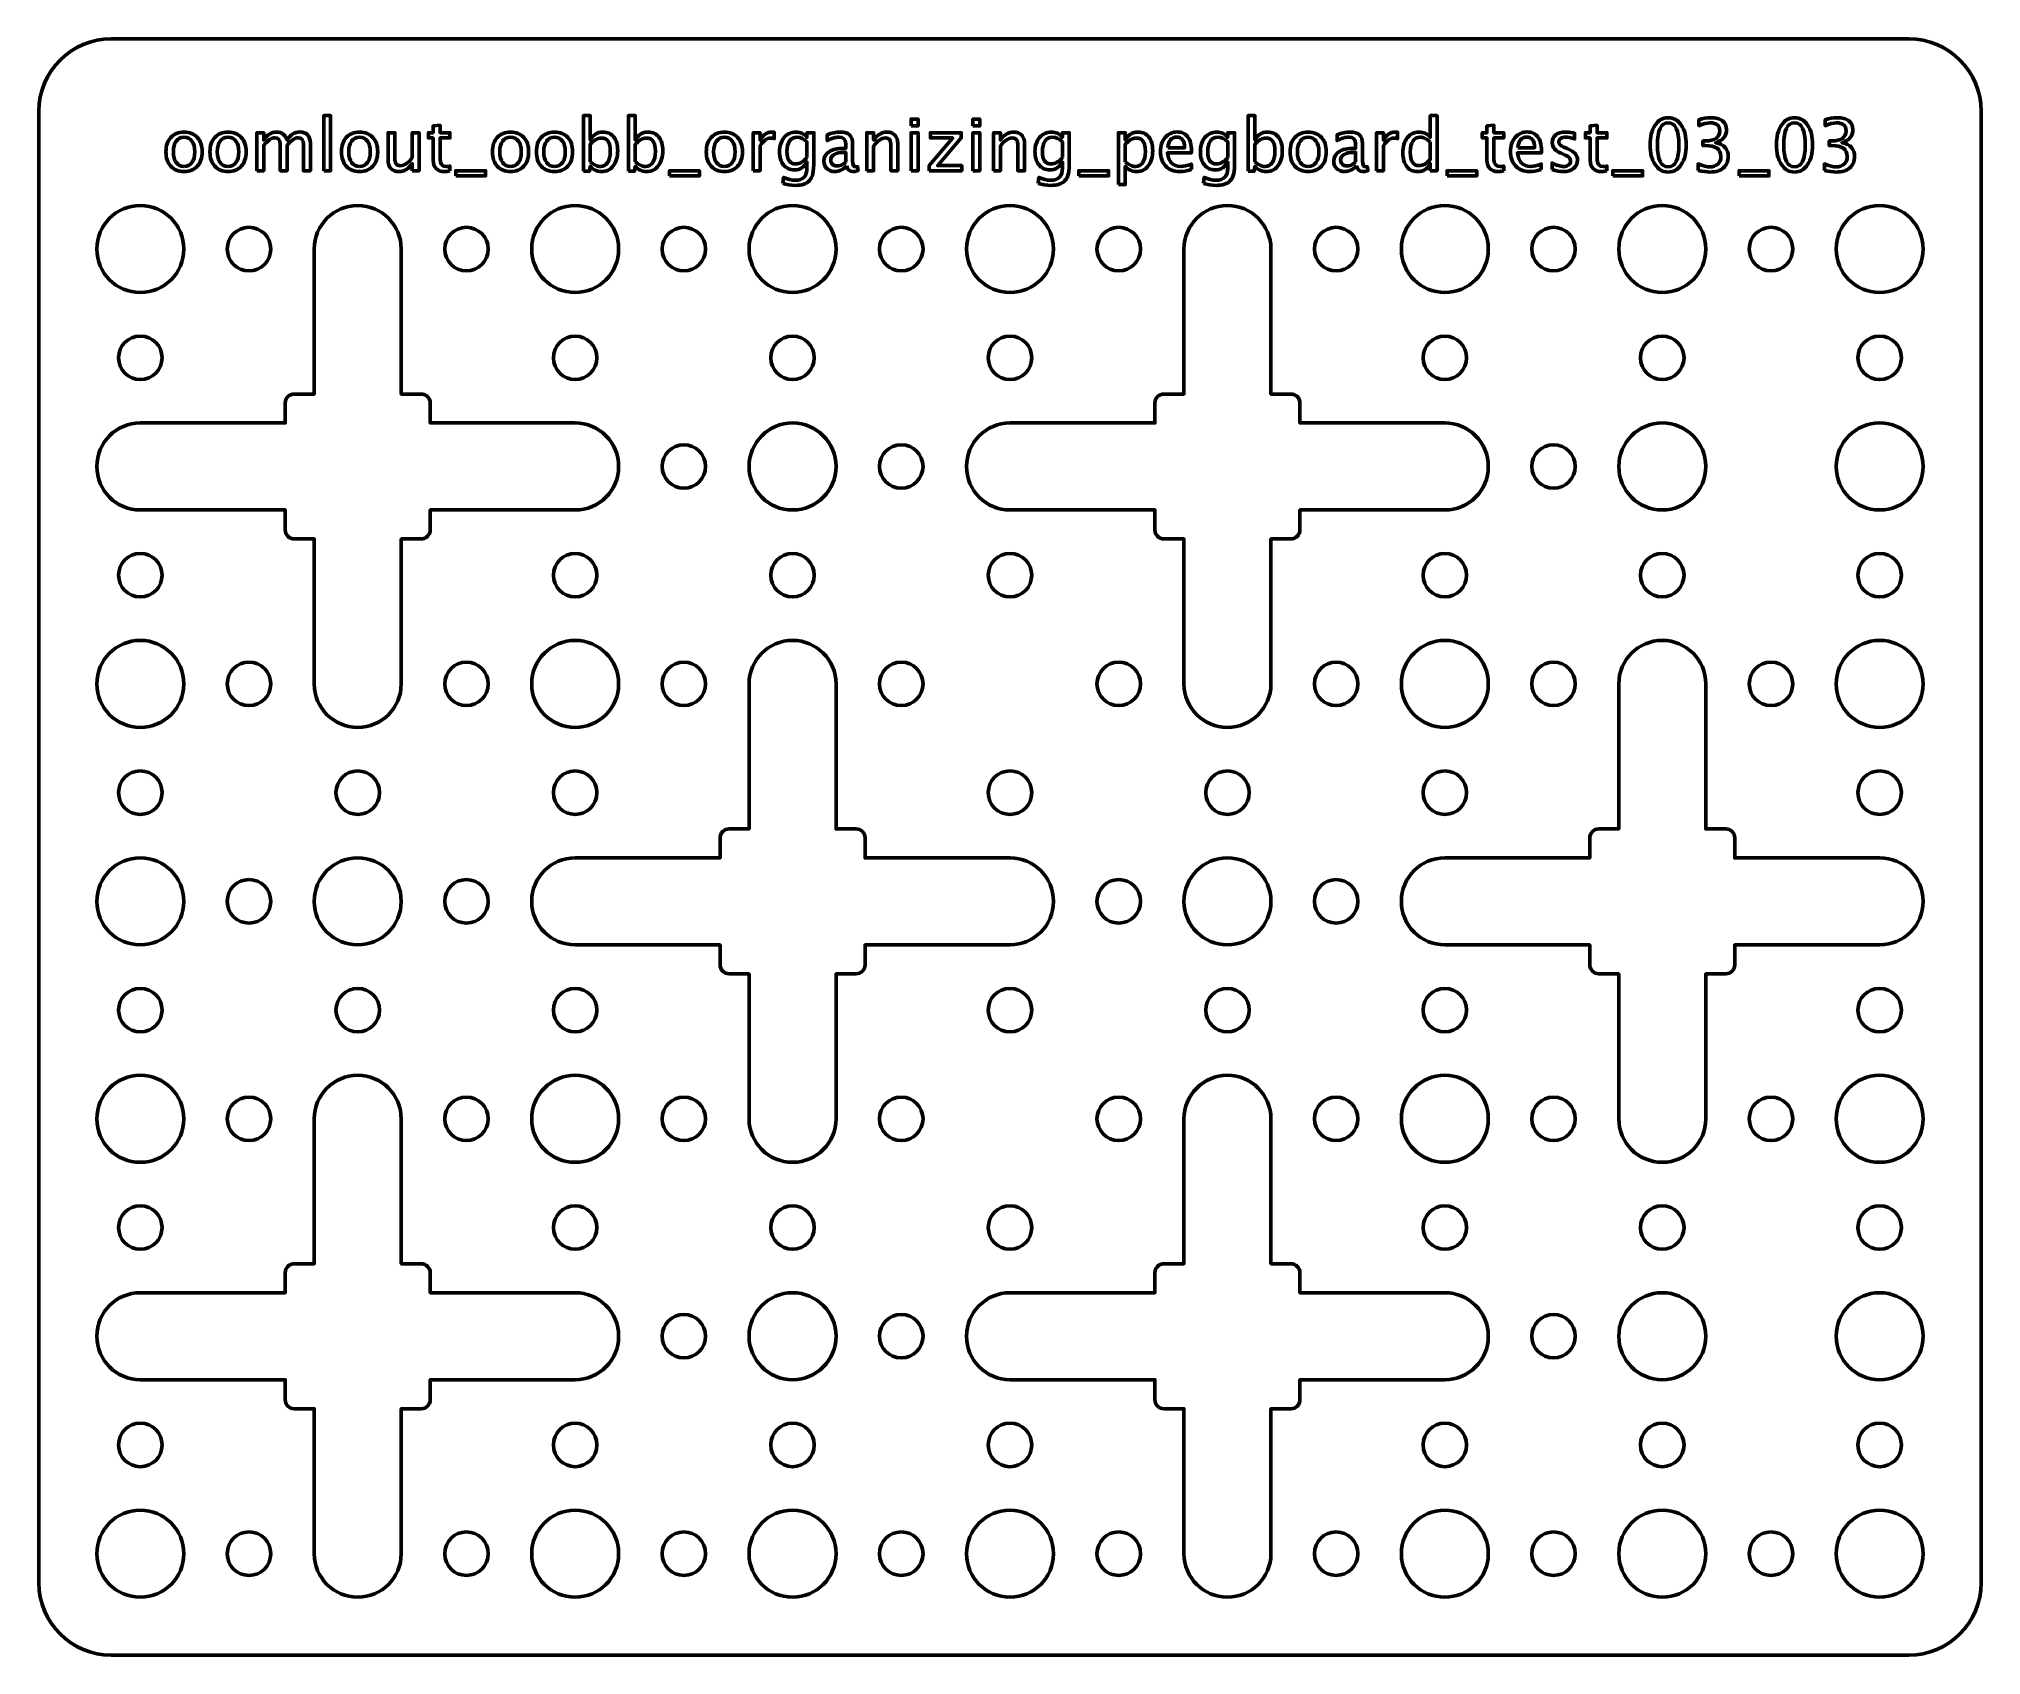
# Model space of a CAD drawing. Header units: centimetres. Extents: x -6.7 to 6.7, y -5.6 to 5.6.
import ezdxf

# ---------------------------------------------------------------- set-up
doc = ezdxf.new("R2010")
doc.units = ezdxf.units.CM
doc.header["$MEASUREMENT"] = 0
doc.layers.add('Layer 1', color=7, linetype='Continuous')

msp = doc.modelspace()

# ---------------------------------------------------------------- linework, layer by layer
at = {"layer": 'Layer 1', "lineweight": 53}
for centre, major_axis in [((-5.99999, 4.12499), (0, 0.30001)), ((-2.99999, 4.12499), (0, 0.30001)), ((-1.49999, 4.12499), (0, 0.30001)), ((0.00001, 4.12499), (0, 0.30001)), ((3.00001, 4.12499), (0, 0.30001)), ((4.50001, 4.12499), (0, 0.30001)), ((6.00001, 4.12499), (0, 0.30001)), ((-2.25, 4.125), (0, 0.15)), ((-0.75, 4.125), (0, 0.15)), ((3.75, 4.125), (0, 0.15)), ((5.25, 4.125), (0, 0.15)), ((-1.5, 3.375), (0, 0.15)), ((4.5, 3.375), (0, 0.15)), ((6, 3.375), (0, 0.15)), ((-1.49999, 2.62499), (0, 0.30001)), ((4.50001, 2.62499), (0, 0.30001)), ((6.00001, 2.62499), (0, 0.30001)), ((-1.5, 1.875), (0, 0.15)), ((6, 1.875), (0, 0.15)), ((-5.99999, 1.12499), (0, 0.30001)), ((-2.99999, 1.12499), (0, 0.30001)), ((3.00001, 1.12499), (0, 0.30001)), ((6.00001, 1.12499), (0, 0.30001)), ((-2.25, 1.125), (0, 0.15)), ((-0.75, 1.125), (0, 0.15)), ((-6, 0.375), (0, 0.15)), ((-3, 0.375), (0, 0.15)), ((0, 0.375), (0, 0.15)), ((-5.99999, -0.37501), (0, 0.30001)), ((-4.49999, -0.37501), (0, 0.30001)), ((1.50001, -0.37501), (0, 0.30001)), ((-5.25, -0.375), (0, 0.15)), ((-3.75, -0.375), (0, 0.15)), ((0.75, -0.375), (0, 0.15)), ((2.25, -0.375), (0, 0.15)), ((-6, -1.125), (0, 0.15)), ((-3, -1.125), (0, 0.15)), ((0, -1.125), (0, 0.15)), ((-5.99999, -1.87501), (0, 0.30001)), ((-2.99999, -1.87501), (0, 0.30001)), ((3.00001, -1.87501), (0, 0.30001)), ((6.00001, -1.87501), (0, 0.30001)), ((-2.25, -1.875), (0, 0.15)), ((-0.75, -1.875), (0, 0.15)), ((-1.5, -2.625), (0, 0.15)), ((6, -2.625), (0, 0.15)), ((-1.49999, -3.37501), (0, 0.30001)), ((4.50001, -3.37501), (0, 0.30001)), ((6.00001, -3.37501), (0, 0.30001)), ((-1.5, -4.125), (0, 0.15)), ((4.5, -4.125), (0, 0.15)), ((6, -4.125), (0, 0.15)), ((-5.99999, -4.87501), (0, 0.30001)), ((-2.99999, -4.87501), (0, 0.30001)), ((-1.49999, -4.87501), (0, 0.30001)), ((0.00001, -4.87501), (0, 0.30001)), ((3.00001, -4.87501), (0, 0.30001)), ((4.50001, -4.87501), (0, 0.30001)), ((6.00001, -4.87501), (0, 0.30001)), ((-2.25, -4.875), (0, 0.15)), ((-0.75, -4.875), (0, 0.15)), ((3.75, -4.875), (0, 0.15)), ((5.25, -4.875), (0, 0.15))]:
    msp.add_ellipse(centre, major_axis=major_axis, ratio=1, dxfattribs=at)
for points, knots in [([(-6.7, -5.075), (-6.7, -5.075), (-6.7, 5.075), (-6.7, 5.075), (-6.7, 5.075), (-6.7, 5.35114), (-6.47614, 5.575), (-6.2, 5.575), (-6.2, 5.575), (-6.2, 5.575), (6.2, 5.575), (6.2, 5.575), (6.2, 5.575), (6.47614, 5.575), (6.7, 5.35114), (6.7, 5.075), (6.7, 5.075), (6.7, 5.075), (6.7, -5.075), (6.7, -5.075), (6.7, -5.075), (6.7, -5.35114), (6.47614, -5.575), (6.2, -5.575), (6.2, -5.575), (6.2, -5.575), (-6.2, -5.575), (-6.2, -5.575), (-6.2, -5.575), (-6.47614, -5.575), (-6.7, -5.35114), (-6.7, -5.075)], [0, 0, 0, 0, 0.11111111, 0.11111111, 0.11111111, 0.11111111, 0.22222222, 0.22222222, 0.22222222, 0.22222222, 0.33333333, 0.33333333, 0.33333333, 0.33333333, 0.44444444, 0.44444444, 0.44444444, 0.44444444, 0.55555556, 0.55555556, 0.55555556, 0.55555556, 0.66666667, 0.66666667, 0.66666667, 0.66666667, 0.77777778, 0.77777778, 0.77777778, 0.77777778, 1, 1, 1, 1]), ([(-5, 2.18752), (-5, 2.18752), (-5, 2.325), (-5, 2.325), (-5, 2.325), (-5, 2.325), (-6, 2.325), (-6, 2.325), (-6, 2.325), (-6.16569, 2.325), (-6.3, 2.45931), (-6.3, 2.625), (-6.3, 2.625), (-6.3, 2.79069), (-6.16569, 2.925), (-6, 2.925), (-6, 2.925), (-6, 2.925), (-5, 2.925), (-5, 2.925), (-5, 2.925), (-5, 2.925), (-5, 3.06248), (-5, 3.06248), (-5, 3.06248), (-5, 3.09699), (-4.97202, 3.12498), (-4.9375, 3.12498), (-4.9375, 3.12498), (-4.9375, 3.12498), (-4.8, 3.12498), (-4.8, 3.12498), (-4.8, 3.12498), (-4.8, 3.12498), (-4.8, 4.125), (-4.8, 4.125), (-4.8, 4.125), (-4.8, 4.29069), (-4.66569, 4.425), (-4.5, 4.425), (-4.5, 4.425), (-4.33431, 4.425), (-4.2, 4.29069), (-4.2, 4.125), (-4.2, 4.125), (-4.2, 4.125), (-4.2, 3.12498), (-4.2, 3.12498), (-4.2, 3.12498), (-4.2, 3.12498), (-4.0625, 3.12498), (-4.0625, 3.12498), (-4.0625, 3.12498), (-4.02798, 3.12498), (-4, 3.09699), (-4, 3.06248), (-4, 3.06248), (-4, 3.06248), (-4, 2.925), (-4, 2.925), (-4, 2.925), (-4, 2.925), (-3, 2.925), (-3, 2.925), (-3, 2.925), (-2.83431, 2.925), (-2.7, 2.79069), (-2.7, 2.625), (-2.7, 2.625), (-2.7, 2.45931), (-2.83431, 2.325), (-3, 2.325), (-3, 2.325), (-3, 2.325), (-4, 2.325), (-4, 2.325), (-4, 2.325), (-4, 2.325), (-4, 2.18752), (-4, 2.18752), (-4, 2.18752), (-4, 2.15301), (-4.02798, 2.12502), (-4.0625, 2.12502), (-4.0625, 2.12502), (-4.0625, 2.12502), (-4.2, 2.12502), (-4.2, 2.12502), (-4.2, 2.12502), (-4.2, 2.12502), (-4.2, 1.125), (-4.2, 1.125), (-4.2, 1.125), (-4.2, 0.95931), (-4.33431, 0.825), (-4.5, 0.825), (-4.5, 0.825), (-4.66569, 0.825), (-4.8, 0.95931), (-4.8, 1.125), (-4.8, 1.125), (-4.8, 1.125), (-4.8, 2.12502), (-4.8, 2.12502), (-4.8, 2.12502), (-4.8, 2.12502), (-4.9375, 2.12502), (-4.9375, 2.12502), (-4.9375, 2.12502), (-4.97202, 2.12502), (-5, 2.15301), (-5, 2.18752)], [0, 0, 0, 0, 0.03448276, 0.03448276, 0.03448276, 0.03448276, 0.06896552, 0.06896552, 0.06896552, 0.06896552, 0.10344828, 0.10344828, 0.10344828, 0.10344828, 0.13793103, 0.13793103, 0.13793103, 0.13793103, 0.17241379, 0.17241379, 0.17241379, 0.17241379, 0.20689655, 0.20689655, 0.20689655, 0.20689655, 0.24137931, 0.24137931, 0.24137931, 0.24137931, 0.27586207, 0.27586207, 0.27586207, 0.27586207, 0.31034483, 0.31034483, 0.31034483, 0.31034483, 0.34482759, 0.34482759, 0.34482759, 0.34482759, 0.37931034, 0.37931034, 0.37931034, 0.37931034, 0.4137931, 0.4137931, 0.4137931, 0.4137931, 0.44827586, 0.44827586, 0.44827586, 0.44827586, 0.48275862, 0.48275862, 0.48275862, 0.48275862, 0.51724138, 0.51724138, 0.51724138, 0.51724138, 0.55172414, 0.55172414, 0.55172414, 0.55172414, 0.5862069, 0.5862069, 0.5862069, 0.5862069, 0.62068966, 0.62068966, 0.62068966, 0.62068966, 0.65517241, 0.65517241, 0.65517241, 0.65517241, 0.68965517, 0.68965517, 0.68965517, 0.68965517, 0.72413793, 0.72413793, 0.72413793, 0.72413793, 0.75862069, 0.75862069, 0.75862069, 0.75862069, 0.79310345, 0.79310345, 0.79310345, 0.79310345, 0.82758621, 0.82758621, 0.82758621, 0.82758621, 0.86206897, 0.86206897, 0.86206897, 0.86206897, 0.89655172, 0.89655172, 0.89655172, 0.89655172, 0.93103448, 0.93103448, 0.93103448, 0.93103448, 1, 1, 1, 1]), ([(1.2, 1.125), (1.2, 1.125), (1.2, 2.12502), (1.2, 2.12502), (1.2, 2.12502), (1.2, 2.12502), (1.0625, 2.12502), (1.0625, 2.12502), (1.0625, 2.12502), (1.02798, 2.12502), (1, 2.15301), (1, 2.18752), (1, 2.18752), (1, 2.18752), (1, 2.325), (1, 2.325), (1, 2.325), (1, 2.325), (0, 2.325), (0, 2.325), (0, 2.325), (-0.16569, 2.325), (-0.3, 2.45931), (-0.3, 2.625), (-0.3, 2.625), (-0.3, 2.79069), (-0.16569, 2.925), (0, 2.925), (0, 2.925), (0, 2.925), (1, 2.925), (1, 2.925), (1, 2.925), (1, 2.925), (1, 3.06248), (1, 3.06248), (1, 3.06248), (1, 3.09699), (1.02798, 3.12498), (1.0625, 3.12498), (1.0625, 3.12498), (1.0625, 3.12498), (1.2, 3.12498), (1.2, 3.12498), (1.2, 3.12498), (1.2, 3.12498), (1.2, 4.125), (1.2, 4.125), (1.2, 4.125), (1.2, 4.29069), (1.33431, 4.425), (1.5, 4.425), (1.5, 4.425), (1.66569, 4.425), (1.8, 4.29069), (1.8, 4.125), (1.8, 4.125), (1.8, 4.125), (1.8, 3.12498), (1.8, 3.12498), (1.8, 3.12498), (1.8, 3.12498), (1.9375, 3.12498), (1.9375, 3.12498), (1.9375, 3.12498), (1.97202, 3.12498), (2, 3.09699), (2, 3.06248), (2, 3.06248), (2, 3.06248), (2, 2.925), (2, 2.925), (2, 2.925), (2, 2.925), (3, 2.925), (3, 2.925), (3, 2.925), (3.16569, 2.925), (3.3, 2.79069), (3.3, 2.625), (3.3, 2.625), (3.3, 2.45931), (3.16569, 2.325), (3, 2.325), (3, 2.325), (3, 2.325), (2, 2.325), (2, 2.325), (2, 2.325), (2, 2.325), (2, 2.18752), (2, 2.18752), (2, 2.18752), (2, 2.15301), (1.97202, 2.12502), (1.9375, 2.12502), (1.9375, 2.12502), (1.9375, 2.12502), (1.8, 2.12502), (1.8, 2.12502), (1.8, 2.12502), (1.8, 2.12502), (1.8, 1.125), (1.8, 1.125), (1.8, 1.125), (1.8, 0.95931), (1.66569, 0.825), (1.5, 0.825), (1.5, 0.825), (1.33431, 0.825), (1.2, 0.95931), (1.2, 1.125)], [0, 0, 0, 0, 0.03448276, 0.03448276, 0.03448276, 0.03448276, 0.06896552, 0.06896552, 0.06896552, 0.06896552, 0.10344828, 0.10344828, 0.10344828, 0.10344828, 0.13793103, 0.13793103, 0.13793103, 0.13793103, 0.17241379, 0.17241379, 0.17241379, 0.17241379, 0.20689655, 0.20689655, 0.20689655, 0.20689655, 0.24137931, 0.24137931, 0.24137931, 0.24137931, 0.27586207, 0.27586207, 0.27586207, 0.27586207, 0.31034483, 0.31034483, 0.31034483, 0.31034483, 0.34482759, 0.34482759, 0.34482759, 0.34482759, 0.37931034, 0.37931034, 0.37931034, 0.37931034, 0.4137931, 0.4137931, 0.4137931, 0.4137931, 0.44827586, 0.44827586, 0.44827586, 0.44827586, 0.48275862, 0.48275862, 0.48275862, 0.48275862, 0.51724138, 0.51724138, 0.51724138, 0.51724138, 0.55172414, 0.55172414, 0.55172414, 0.55172414, 0.5862069, 0.5862069, 0.5862069, 0.5862069, 0.62068966, 0.62068966, 0.62068966, 0.62068966, 0.65517241, 0.65517241, 0.65517241, 0.65517241, 0.68965517, 0.68965517, 0.68965517, 0.68965517, 0.72413793, 0.72413793, 0.72413793, 0.72413793, 0.75862069, 0.75862069, 0.75862069, 0.75862069, 0.79310345, 0.79310345, 0.79310345, 0.79310345, 0.82758621, 0.82758621, 0.82758621, 0.82758621, 0.86206897, 0.86206897, 0.86206897, 0.86206897, 0.89655172, 0.89655172, 0.89655172, 0.89655172, 0.93103448, 0.93103448, 0.93103448, 0.93103448, 1, 1, 1, 1]), ([(-5.25, 4.275), (-5.16716, 4.275), (-5.1, 4.20784), (-5.1, 4.125), (-5.1, 4.125), (-5.1, 4.04216), (-5.16716, 3.975), (-5.25, 3.975), (-5.25, 3.975), (-5.33284, 3.975), (-5.4, 4.04216), (-5.4, 4.125), (-5.4, 4.125), (-5.4, 4.20784), (-5.33284, 4.275), (-5.25, 4.275)], [0, 0, 0, 0, 0.2, 0.2, 0.2, 0.2, 0.4, 0.4, 0.4, 0.4, 0.6, 0.6, 0.6, 0.6, 1, 1, 1, 1]), ([(-3.75, 4.275), (-3.66716, 4.275), (-3.6, 4.20784), (-3.6, 4.125), (-3.6, 4.125), (-3.6, 4.04216), (-3.66716, 3.975), (-3.75, 3.975), (-3.75, 3.975), (-3.83284, 3.975), (-3.9, 4.04216), (-3.9, 4.125), (-3.9, 4.125), (-3.9, 4.20784), (-3.83284, 4.275), (-3.75, 4.275)], [0, 0, 0, 0, 0.2, 0.2, 0.2, 0.2, 0.4, 0.4, 0.4, 0.4, 0.6, 0.6, 0.6, 0.6, 1, 1, 1, 1]), ([(0.75, 4.275), (0.83284, 4.275), (0.9, 4.20784), (0.9, 4.125), (0.9, 4.125), (0.9, 4.04216), (0.83284, 3.975), (0.75, 3.975), (0.75, 3.975), (0.66716, 3.975), (0.6, 4.04216), (0.6, 4.125), (0.6, 4.125), (0.6, 4.20784), (0.66716, 4.275), (0.75, 4.275)], [0, 0, 0, 0, 0.2, 0.2, 0.2, 0.2, 0.4, 0.4, 0.4, 0.4, 0.6, 0.6, 0.6, 0.6, 1, 1, 1, 1]), ([(2.25, 4.275), (2.33284, 4.275), (2.4, 4.20784), (2.4, 4.125), (2.4, 4.125), (2.4, 4.04216), (2.33284, 3.975), (2.25, 3.975), (2.25, 3.975), (2.16716, 3.975), (2.1, 4.04216), (2.1, 4.125), (2.1, 4.125), (2.1, 4.20784), (2.16716, 4.275), (2.25, 4.275)], [0, 0, 0, 0, 0.2, 0.2, 0.2, 0.2, 0.4, 0.4, 0.4, 0.4, 0.6, 0.6, 0.6, 0.6, 1, 1, 1, 1]), ([(-6, 3.525), (-5.91716, 3.525), (-5.85, 3.45784), (-5.85, 3.375), (-5.85, 3.375), (-5.85, 3.29216), (-5.91716, 3.225), (-6, 3.225), (-6, 3.225), (-6.08284, 3.225), (-6.15, 3.29216), (-6.15, 3.375), (-6.15, 3.375), (-6.15, 3.45784), (-6.08284, 3.525), (-6, 3.525)], [0, 0, 0, 0, 0.2, 0.2, 0.2, 0.2, 0.4, 0.4, 0.4, 0.4, 0.6, 0.6, 0.6, 0.6, 1, 1, 1, 1]), ([(-3, 3.525), (-2.91716, 3.525), (-2.85, 3.45784), (-2.85, 3.375), (-2.85, 3.375), (-2.85, 3.29216), (-2.91716, 3.225), (-3, 3.225), (-3, 3.225), (-3.08284, 3.225), (-3.15, 3.29216), (-3.15, 3.375), (-3.15, 3.375), (-3.15, 3.45784), (-3.08284, 3.525), (-3, 3.525)], [0, 0, 0, 0, 0.2, 0.2, 0.2, 0.2, 0.4, 0.4, 0.4, 0.4, 0.6, 0.6, 0.6, 0.6, 1, 1, 1, 1]), ([(0, 3.525), (0.08284, 3.525), (0.15, 3.45784), (0.15, 3.375), (0.15, 3.375), (0.15, 3.29216), (0.08284, 3.225), (0, 3.225), (0, 3.225), (-0.08284, 3.225), (-0.15, 3.29216), (-0.15, 3.375), (-0.15, 3.375), (-0.15, 3.45784), (-0.08284, 3.525), (0, 3.525)], [0, 0, 0, 0, 0.2, 0.2, 0.2, 0.2, 0.4, 0.4, 0.4, 0.4, 0.6, 0.6, 0.6, 0.6, 1, 1, 1, 1]), ([(3, 3.525), (3.08284, 3.525), (3.15, 3.45784), (3.15, 3.375), (3.15, 3.375), (3.15, 3.29216), (3.08284, 3.225), (3, 3.225), (3, 3.225), (2.91716, 3.225), (2.85, 3.29216), (2.85, 3.375), (2.85, 3.375), (2.85, 3.45784), (2.91716, 3.525), (3, 3.525)], [0, 0, 0, 0, 0.2, 0.2, 0.2, 0.2, 0.4, 0.4, 0.4, 0.4, 0.6, 0.6, 0.6, 0.6, 1, 1, 1, 1]), ([(-2.25, 2.775), (-2.16716, 2.775), (-2.1, 2.70784), (-2.1, 2.625), (-2.1, 2.625), (-2.1, 2.54216), (-2.16716, 2.475), (-2.25, 2.475), (-2.25, 2.475), (-2.33284, 2.475), (-2.4, 2.54216), (-2.4, 2.625), (-2.4, 2.625), (-2.4, 2.70784), (-2.33284, 2.775), (-2.25, 2.775)], [0, 0, 0, 0, 0.2, 0.2, 0.2, 0.2, 0.4, 0.4, 0.4, 0.4, 0.6, 0.6, 0.6, 0.6, 1, 1, 1, 1]), ([(-0.75, 2.775), (-0.66716, 2.775), (-0.6, 2.70784), (-0.6, 2.625), (-0.6, 2.625), (-0.6, 2.54216), (-0.66716, 2.475), (-0.75, 2.475), (-0.75, 2.475), (-0.83284, 2.475), (-0.9, 2.54216), (-0.9, 2.625), (-0.9, 2.625), (-0.9, 2.70784), (-0.83284, 2.775), (-0.75, 2.775)], [0, 0, 0, 0, 0.2, 0.2, 0.2, 0.2, 0.4, 0.4, 0.4, 0.4, 0.6, 0.6, 0.6, 0.6, 1, 1, 1, 1]), ([(3.75, 2.775), (3.83284, 2.775), (3.9, 2.70784), (3.9, 2.625), (3.9, 2.625), (3.9, 2.54216), (3.83284, 2.475), (3.75, 2.475), (3.75, 2.475), (3.66716, 2.475), (3.6, 2.54216), (3.6, 2.625), (3.6, 2.625), (3.6, 2.70784), (3.66716, 2.775), (3.75, 2.775)], [0, 0, 0, 0, 0.2, 0.2, 0.2, 0.2, 0.4, 0.4, 0.4, 0.4, 0.6, 0.6, 0.6, 0.6, 1, 1, 1, 1]), ([(-6, 2.025), (-5.91716, 2.025), (-5.85, 1.95784), (-5.85, 1.875), (-5.85, 1.875), (-5.85, 1.79216), (-5.91716, 1.725), (-6, 1.725), (-6, 1.725), (-6.08284, 1.725), (-6.15, 1.79216), (-6.15, 1.875), (-6.15, 1.875), (-6.15, 1.95784), (-6.08284, 2.025), (-6, 2.025)], [0, 0, 0, 0, 0.2, 0.2, 0.2, 0.2, 0.4, 0.4, 0.4, 0.4, 0.6, 0.6, 0.6, 0.6, 1, 1, 1, 1]), ([(-3, 2.025), (-2.91716, 2.025), (-2.85, 1.95784), (-2.85, 1.875), (-2.85, 1.875), (-2.85, 1.79216), (-2.91716, 1.725), (-3, 1.725), (-3, 1.725), (-3.08284, 1.725), (-3.15, 1.79216), (-3.15, 1.875), (-3.15, 1.875), (-3.15, 1.95784), (-3.08284, 2.025), (-3, 2.025)], [0, 0, 0, 0, 0.2, 0.2, 0.2, 0.2, 0.4, 0.4, 0.4, 0.4, 0.6, 0.6, 0.6, 0.6, 1, 1, 1, 1]), ([(0, 2.025), (0.08284, 2.025), (0.15, 1.95784), (0.15, 1.875), (0.15, 1.875), (0.15, 1.79216), (0.08284, 1.725), (0, 1.725), (0, 1.725), (-0.08284, 1.725), (-0.15, 1.79216), (-0.15, 1.875), (-0.15, 1.875), (-0.15, 1.95784), (-0.08284, 2.025), (0, 2.025)], [0, 0, 0, 0, 0.2, 0.2, 0.2, 0.2, 0.4, 0.4, 0.4, 0.4, 0.6, 0.6, 0.6, 0.6, 1, 1, 1, 1]), ([(3, 2.025), (3.08284, 2.025), (3.15, 1.95784), (3.15, 1.875), (3.15, 1.875), (3.15, 1.79216), (3.08284, 1.725), (3, 1.725), (3, 1.725), (2.91716, 1.725), (2.85, 1.79216), (2.85, 1.875), (2.85, 1.875), (2.85, 1.95784), (2.91716, 2.025), (3, 2.025)], [0, 0, 0, 0, 0.2, 0.2, 0.2, 0.2, 0.4, 0.4, 0.4, 0.4, 0.6, 0.6, 0.6, 0.6, 1, 1, 1, 1]), ([(4.5, 2.025), (4.58284, 2.025), (4.65, 1.95784), (4.65, 1.875), (4.65, 1.875), (4.65, 1.79216), (4.58284, 1.725), (4.5, 1.725), (4.5, 1.725), (4.41716, 1.725), (4.35, 1.79216), (4.35, 1.875), (4.35, 1.875), (4.35, 1.95784), (4.41716, 2.025), (4.5, 2.025)], [0, 0, 0, 0, 0.2, 0.2, 0.2, 0.2, 0.4, 0.4, 0.4, 0.4, 0.6, 0.6, 0.6, 0.6, 1, 1, 1, 1]), ([(-1.8, -1.875), (-1.8, -1.875), (-1.8, -0.87498), (-1.8, -0.87498), (-1.8, -0.87498), (-1.8, -0.87498), (-1.9375, -0.87498), (-1.9375, -0.87498), (-1.9375, -0.87498), (-1.97202, -0.87498), (-2, -0.84699), (-2, -0.81248), (-2, -0.81248), (-2, -0.81248), (-2, -0.675), (-2, -0.675), (-2, -0.675), (-2, -0.675), (-3, -0.675), (-3, -0.675), (-3, -0.675), (-3.16569, -0.675), (-3.3, -0.54069), (-3.3, -0.375), (-3.3, -0.375), (-3.3, -0.20931), (-3.16569, -0.075), (-3, -0.075), (-3, -0.075), (-3, -0.075), (-2, -0.075), (-2, -0.075), (-2, -0.075), (-2, -0.075), (-2, 0.06248), (-2, 0.06248), (-2, 0.06248), (-2, 0.09699), (-1.97202, 0.12498), (-1.9375, 0.12498), (-1.9375, 0.12498), (-1.9375, 0.12498), (-1.8, 0.12498), (-1.8, 0.12498), (-1.8, 0.12498), (-1.8, 0.12498), (-1.8, 1.125), (-1.8, 1.125), (-1.8, 1.125), (-1.8, 1.29069), (-1.66569, 1.425), (-1.5, 1.425), (-1.5, 1.425), (-1.33431, 1.425), (-1.2, 1.29069), (-1.2, 1.125), (-1.2, 1.125), (-1.2, 1.125), (-1.2, 0.12498), (-1.2, 0.12498), (-1.2, 0.12498), (-1.2, 0.12498), (-1.0625, 0.12498), (-1.0625, 0.12498), (-1.0625, 0.12498), (-1.02798, 0.12498), (-1, 0.09699), (-1, 0.06248), (-1, 0.06248), (-1, 0.06248), (-1, -0.075), (-1, -0.075), (-1, -0.075), (-1, -0.075), (0, -0.075), (0, -0.075), (0, -0.075), (0.16569, -0.075), (0.3, -0.20931), (0.3, -0.375), (0.3, -0.375), (0.3, -0.54069), (0.16569, -0.675), (0, -0.675), (0, -0.675), (0, -0.675), (-1, -0.675), (-1, -0.675), (-1, -0.675), (-1, -0.675), (-1, -0.81248), (-1, -0.81248), (-1, -0.81248), (-1, -0.84699), (-1.02798, -0.87498), (-1.0625, -0.87498), (-1.0625, -0.87498), (-1.0625, -0.87498), (-1.2, -0.87498), (-1.2, -0.87498), (-1.2, -0.87498), (-1.2, -0.87498), (-1.2, -1.875), (-1.2, -1.875), (-1.2, -1.875), (-1.2, -2.04069), (-1.33431, -2.175), (-1.5, -2.175), (-1.5, -2.175), (-1.66569, -2.175), (-1.8, -2.04069), (-1.8, -1.875)], [0, 0, 0, 0, 0.03448276, 0.03448276, 0.03448276, 0.03448276, 0.06896552, 0.06896552, 0.06896552, 0.06896552, 0.10344828, 0.10344828, 0.10344828, 0.10344828, 0.13793103, 0.13793103, 0.13793103, 0.13793103, 0.17241379, 0.17241379, 0.17241379, 0.17241379, 0.20689655, 0.20689655, 0.20689655, 0.20689655, 0.24137931, 0.24137931, 0.24137931, 0.24137931, 0.27586207, 0.27586207, 0.27586207, 0.27586207, 0.31034483, 0.31034483, 0.31034483, 0.31034483, 0.34482759, 0.34482759, 0.34482759, 0.34482759, 0.37931034, 0.37931034, 0.37931034, 0.37931034, 0.4137931, 0.4137931, 0.4137931, 0.4137931, 0.44827586, 0.44827586, 0.44827586, 0.44827586, 0.48275862, 0.48275862, 0.48275862, 0.48275862, 0.51724138, 0.51724138, 0.51724138, 0.51724138, 0.55172414, 0.55172414, 0.55172414, 0.55172414, 0.5862069, 0.5862069, 0.5862069, 0.5862069, 0.62068966, 0.62068966, 0.62068966, 0.62068966, 0.65517241, 0.65517241, 0.65517241, 0.65517241, 0.68965517, 0.68965517, 0.68965517, 0.68965517, 0.72413793, 0.72413793, 0.72413793, 0.72413793, 0.75862069, 0.75862069, 0.75862069, 0.75862069, 0.79310345, 0.79310345, 0.79310345, 0.79310345, 0.82758621, 0.82758621, 0.82758621, 0.82758621, 0.86206897, 0.86206897, 0.86206897, 0.86206897, 0.89655172, 0.89655172, 0.89655172, 0.89655172, 0.93103448, 0.93103448, 0.93103448, 0.93103448, 1, 1, 1, 1]), ([(4.2, -1.875), (4.2, -1.875), (4.2, -0.87498), (4.2, -0.87498), (4.2, -0.87498), (4.2, -0.87498), (4.0625, -0.87498), (4.0625, -0.87498), (4.0625, -0.87498), (4.02798, -0.87498), (4, -0.84699), (4, -0.81248), (4, -0.81248), (4, -0.81248), (4, -0.675), (4, -0.675), (4, -0.675), (4, -0.675), (3, -0.675), (3, -0.675), (3, -0.675), (2.83431, -0.675), (2.7, -0.54069), (2.7, -0.375), (2.7, -0.375), (2.7, -0.20931), (2.83431, -0.075), (3, -0.075), (3, -0.075), (3, -0.075), (4, -0.075), (4, -0.075), (4, -0.075), (4, -0.075), (4, 0.06248), (4, 0.06248), (4, 0.06248), (4, 0.09699), (4.02798, 0.12498), (4.0625, 0.12498), (4.0625, 0.12498), (4.0625, 0.12498), (4.2, 0.12498), (4.2, 0.12498), (4.2, 0.12498), (4.2, 0.12498), (4.2, 1.125), (4.2, 1.125), (4.2, 1.125), (4.2, 1.29069), (4.33431, 1.425), (4.5, 1.425), (4.5, 1.425), (4.66569, 1.425), (4.8, 1.29069), (4.8, 1.125), (4.8, 1.125), (4.8, 1.125), (4.8, 0.12498), (4.8, 0.12498), (4.8, 0.12498), (4.8, 0.12498), (4.9375, 0.12498), (4.9375, 0.12498), (4.9375, 0.12498), (4.97202, 0.12498), (5, 0.09699), (5, 0.06248), (5, 0.06248), (5, 0.06248), (5, -0.075), (5, -0.075), (5, -0.075), (5, -0.075), (6, -0.075), (6, -0.075), (6, -0.075), (6.16569, -0.075), (6.3, -0.20931), (6.3, -0.375), (6.3, -0.375), (6.3, -0.54069), (6.16569, -0.675), (6, -0.675), (6, -0.675), (6, -0.675), (5, -0.675), (5, -0.675), (5, -0.675), (5, -0.675), (5, -0.81248), (5, -0.81248), (5, -0.81248), (5, -0.84699), (4.97202, -0.87498), (4.9375, -0.87498), (4.9375, -0.87498), (4.9375, -0.87498), (4.8, -0.87498), (4.8, -0.87498), (4.8, -0.87498), (4.8, -0.87498), (4.8, -1.875), (4.8, -1.875), (4.8, -1.875), (4.8, -2.04069), (4.66569, -2.175), (4.5, -2.175), (4.5, -2.175), (4.33431, -2.175), (4.2, -2.04069), (4.2, -1.875)], [0, 0, 0, 0, 0.03448276, 0.03448276, 0.03448276, 0.03448276, 0.06896552, 0.06896552, 0.06896552, 0.06896552, 0.10344828, 0.10344828, 0.10344828, 0.10344828, 0.13793103, 0.13793103, 0.13793103, 0.13793103, 0.17241379, 0.17241379, 0.17241379, 0.17241379, 0.20689655, 0.20689655, 0.20689655, 0.20689655, 0.24137931, 0.24137931, 0.24137931, 0.24137931, 0.27586207, 0.27586207, 0.27586207, 0.27586207, 0.31034483, 0.31034483, 0.31034483, 0.31034483, 0.34482759, 0.34482759, 0.34482759, 0.34482759, 0.37931034, 0.37931034, 0.37931034, 0.37931034, 0.4137931, 0.4137931, 0.4137931, 0.4137931, 0.44827586, 0.44827586, 0.44827586, 0.44827586, 0.48275862, 0.48275862, 0.48275862, 0.48275862, 0.51724138, 0.51724138, 0.51724138, 0.51724138, 0.55172414, 0.55172414, 0.55172414, 0.55172414, 0.5862069, 0.5862069, 0.5862069, 0.5862069, 0.62068966, 0.62068966, 0.62068966, 0.62068966, 0.65517241, 0.65517241, 0.65517241, 0.65517241, 0.68965517, 0.68965517, 0.68965517, 0.68965517, 0.72413793, 0.72413793, 0.72413793, 0.72413793, 0.75862069, 0.75862069, 0.75862069, 0.75862069, 0.79310345, 0.79310345, 0.79310345, 0.79310345, 0.82758621, 0.82758621, 0.82758621, 0.82758621, 0.86206897, 0.86206897, 0.86206897, 0.86206897, 0.89655172, 0.89655172, 0.89655172, 0.89655172, 0.93103448, 0.93103448, 0.93103448, 0.93103448, 1, 1, 1, 1]), ([(-5.25, 1.275), (-5.16716, 1.275), (-5.1, 1.20784), (-5.1, 1.125), (-5.1, 1.125), (-5.1, 1.04216), (-5.16716, 0.975), (-5.25, 0.975), (-5.25, 0.975), (-5.33284, 0.975), (-5.4, 1.04216), (-5.4, 1.125), (-5.4, 1.125), (-5.4, 1.20784), (-5.33284, 1.275), (-5.25, 1.275)], [0, 0, 0, 0, 0.2, 0.2, 0.2, 0.2, 0.4, 0.4, 0.4, 0.4, 0.6, 0.6, 0.6, 0.6, 1, 1, 1, 1]), ([(-3.75, 1.275), (-3.66716, 1.275), (-3.6, 1.20784), (-3.6, 1.125), (-3.6, 1.125), (-3.6, 1.04216), (-3.66716, 0.975), (-3.75, 0.975), (-3.75, 0.975), (-3.83284, 0.975), (-3.9, 1.04216), (-3.9, 1.125), (-3.9, 1.125), (-3.9, 1.20784), (-3.83284, 1.275), (-3.75, 1.275)], [0, 0, 0, 0, 0.2, 0.2, 0.2, 0.2, 0.4, 0.4, 0.4, 0.4, 0.6, 0.6, 0.6, 0.6, 1, 1, 1, 1]), ([(0.75, 1.275), (0.83284, 1.275), (0.9, 1.20784), (0.9, 1.125), (0.9, 1.125), (0.9, 1.04216), (0.83284, 0.975), (0.75, 0.975), (0.75, 0.975), (0.66716, 0.975), (0.6, 1.04216), (0.6, 1.125), (0.6, 1.125), (0.6, 1.20784), (0.66716, 1.275), (0.75, 1.275)], [0, 0, 0, 0, 0.2, 0.2, 0.2, 0.2, 0.4, 0.4, 0.4, 0.4, 0.6, 0.6, 0.6, 0.6, 1, 1, 1, 1]), ([(2.25, 1.275), (2.33284, 1.275), (2.4, 1.20784), (2.4, 1.125), (2.4, 1.125), (2.4, 1.04216), (2.33284, 0.975), (2.25, 0.975), (2.25, 0.975), (2.16716, 0.975), (2.1, 1.04216), (2.1, 1.125), (2.1, 1.125), (2.1, 1.20784), (2.16716, 1.275), (2.25, 1.275)], [0, 0, 0, 0, 0.2, 0.2, 0.2, 0.2, 0.4, 0.4, 0.4, 0.4, 0.6, 0.6, 0.6, 0.6, 1, 1, 1, 1]), ([(3.75, 1.275), (3.83284, 1.275), (3.9, 1.20784), (3.9, 1.125), (3.9, 1.125), (3.9, 1.04216), (3.83284, 0.975), (3.75, 0.975), (3.75, 0.975), (3.66716, 0.975), (3.6, 1.04216), (3.6, 1.125), (3.6, 1.125), (3.6, 1.20784), (3.66716, 1.275), (3.75, 1.275)], [0, 0, 0, 0, 0.2, 0.2, 0.2, 0.2, 0.4, 0.4, 0.4, 0.4, 0.6, 0.6, 0.6, 0.6, 1, 1, 1, 1]), ([(5.25, 1.275), (5.33284, 1.275), (5.4, 1.20784), (5.4, 1.125), (5.4, 1.125), (5.4, 1.04216), (5.33284, 0.975), (5.25, 0.975), (5.25, 0.975), (5.16716, 0.975), (5.1, 1.04216), (5.1, 1.125), (5.1, 1.125), (5.1, 1.20784), (5.16716, 1.275), (5.25, 1.275)], [0, 0, 0, 0, 0.2, 0.2, 0.2, 0.2, 0.4, 0.4, 0.4, 0.4, 0.6, 0.6, 0.6, 0.6, 1, 1, 1, 1]), ([(-4.5, 0.525), (-4.41716, 0.525), (-4.35, 0.45784), (-4.35, 0.375), (-4.35, 0.375), (-4.35, 0.29216), (-4.41716, 0.225), (-4.5, 0.225), (-4.5, 0.225), (-4.58284, 0.225), (-4.65, 0.29216), (-4.65, 0.375), (-4.65, 0.375), (-4.65, 0.45784), (-4.58284, 0.525), (-4.5, 0.525)], [0, 0, 0, 0, 0.2, 0.2, 0.2, 0.2, 0.4, 0.4, 0.4, 0.4, 0.6, 0.6, 0.6, 0.6, 1, 1, 1, 1]), ([(1.5, 0.525), (1.58284, 0.525), (1.65, 0.45784), (1.65, 0.375), (1.65, 0.375), (1.65, 0.29216), (1.58284, 0.225), (1.5, 0.225), (1.5, 0.225), (1.41716, 0.225), (1.35, 0.29216), (1.35, 0.375), (1.35, 0.375), (1.35, 0.45784), (1.41716, 0.525), (1.5, 0.525)], [0, 0, 0, 0, 0.2, 0.2, 0.2, 0.2, 0.4, 0.4, 0.4, 0.4, 0.6, 0.6, 0.6, 0.6, 1, 1, 1, 1]), ([(3, 0.525), (3.08284, 0.525), (3.15, 0.45784), (3.15, 0.375), (3.15, 0.375), (3.15, 0.29216), (3.08284, 0.225), (3, 0.225), (3, 0.225), (2.91716, 0.225), (2.85, 0.29216), (2.85, 0.375), (2.85, 0.375), (2.85, 0.45784), (2.91716, 0.525), (3, 0.525)], [0, 0, 0, 0, 0.2, 0.2, 0.2, 0.2, 0.4, 0.4, 0.4, 0.4, 0.6, 0.6, 0.6, 0.6, 1, 1, 1, 1]), ([(6, 0.525), (6.08284, 0.525), (6.15, 0.45784), (6.15, 0.375), (6.15, 0.375), (6.15, 0.29216), (6.08284, 0.225), (6, 0.225), (6, 0.225), (5.91716, 0.225), (5.85, 0.29216), (5.85, 0.375), (5.85, 0.375), (5.85, 0.45784), (5.91716, 0.525), (6, 0.525)], [0, 0, 0, 0, 0.2, 0.2, 0.2, 0.2, 0.4, 0.4, 0.4, 0.4, 0.6, 0.6, 0.6, 0.6, 1, 1, 1, 1]), ([(-4.5, -0.975), (-4.41716, -0.975), (-4.35, -1.04216), (-4.35, -1.125), (-4.35, -1.125), (-4.35, -1.20784), (-4.41716, -1.275), (-4.5, -1.275), (-4.5, -1.275), (-4.58284, -1.275), (-4.65, -1.20784), (-4.65, -1.125), (-4.65, -1.125), (-4.65, -1.04216), (-4.58284, -0.975), (-4.5, -0.975)], [0, 0, 0, 0, 0.2, 0.2, 0.2, 0.2, 0.4, 0.4, 0.4, 0.4, 0.6, 0.6, 0.6, 0.6, 1, 1, 1, 1]), ([(1.5, -0.975), (1.58284, -0.975), (1.65, -1.04216), (1.65, -1.125), (1.65, -1.125), (1.65, -1.20784), (1.58284, -1.275), (1.5, -1.275), (1.5, -1.275), (1.41716, -1.275), (1.35, -1.20784), (1.35, -1.125), (1.35, -1.125), (1.35, -1.04216), (1.41716, -0.975), (1.5, -0.975)], [0, 0, 0, 0, 0.2, 0.2, 0.2, 0.2, 0.4, 0.4, 0.4, 0.4, 0.6, 0.6, 0.6, 0.6, 1, 1, 1, 1]), ([(3, -0.975), (3.08284, -0.975), (3.15, -1.04216), (3.15, -1.125), (3.15, -1.125), (3.15, -1.20784), (3.08284, -1.275), (3, -1.275), (3, -1.275), (2.91716, -1.275), (2.85, -1.20784), (2.85, -1.125), (2.85, -1.125), (2.85, -1.04216), (2.91716, -0.975), (3, -0.975)], [0, 0, 0, 0, 0.2, 0.2, 0.2, 0.2, 0.4, 0.4, 0.4, 0.4, 0.6, 0.6, 0.6, 0.6, 1, 1, 1, 1]), ([(6, -0.975), (6.08284, -0.975), (6.15, -1.04216), (6.15, -1.125), (6.15, -1.125), (6.15, -1.20784), (6.08284, -1.275), (6, -1.275), (6, -1.275), (5.91716, -1.275), (5.85, -1.20784), (5.85, -1.125), (5.85, -1.125), (5.85, -1.04216), (5.91716, -0.975), (6, -0.975)], [0, 0, 0, 0, 0.2, 0.2, 0.2, 0.2, 0.4, 0.4, 0.4, 0.4, 0.6, 0.6, 0.6, 0.6, 1, 1, 1, 1]), ([(-4.8, -4.875), (-4.8, -4.875), (-4.8, -3.87498), (-4.8, -3.87498), (-4.8, -3.87498), (-4.8, -3.87498), (-4.9375, -3.87498), (-4.9375, -3.87498), (-4.9375, -3.87498), (-4.97202, -3.87498), (-5, -3.84699), (-5, -3.81248), (-5, -3.81248), (-5, -3.81248), (-5, -3.675), (-5, -3.675), (-5, -3.675), (-5, -3.675), (-6, -3.675), (-6, -3.675), (-6, -3.675), (-6.16569, -3.675), (-6.3, -3.54069), (-6.3, -3.375), (-6.3, -3.375), (-6.3, -3.20931), (-6.16569, -3.075), (-6, -3.075), (-6, -3.075), (-6, -3.075), (-5, -3.075), (-5, -3.075), (-5, -3.075), (-5, -3.075), (-5, -2.93752), (-5, -2.93752), (-5, -2.93752), (-5, -2.90301), (-4.97202, -2.87502), (-4.9375, -2.87502), (-4.9375, -2.87502), (-4.9375, -2.87502), (-4.8, -2.87502), (-4.8, -2.87502), (-4.8, -2.87502), (-4.8, -2.87502), (-4.8, -1.875), (-4.8, -1.875), (-4.8, -1.875), (-4.8, -1.70931), (-4.66569, -1.575), (-4.5, -1.575), (-4.5, -1.575), (-4.33431, -1.575), (-4.2, -1.70931), (-4.2, -1.875), (-4.2, -1.875), (-4.2, -1.875), (-4.2, -2.87502), (-4.2, -2.87502), (-4.2, -2.87502), (-4.2, -2.87502), (-4.0625, -2.87502), (-4.0625, -2.87502), (-4.0625, -2.87502), (-4.02798, -2.87502), (-4, -2.90301), (-4, -2.93752), (-4, -2.93752), (-4, -2.93752), (-4, -3.075), (-4, -3.075), (-4, -3.075), (-4, -3.075), (-3, -3.075), (-3, -3.075), (-3, -3.075), (-2.83431, -3.075), (-2.7, -3.20931), (-2.7, -3.375), (-2.7, -3.375), (-2.7, -3.54069), (-2.83431, -3.675), (-3, -3.675), (-3, -3.675), (-3, -3.675), (-4, -3.675), (-4, -3.675), (-4, -3.675), (-4, -3.675), (-4, -3.81248), (-4, -3.81248), (-4, -3.81248), (-4, -3.84699), (-4.02798, -3.87498), (-4.0625, -3.87498), (-4.0625, -3.87498), (-4.0625, -3.87498), (-4.2, -3.87498), (-4.2, -3.87498), (-4.2, -3.87498), (-4.2, -3.87498), (-4.2, -4.875), (-4.2, -4.875), (-4.2, -4.875), (-4.2, -5.04069), (-4.33431, -5.175), (-4.5, -5.175), (-4.5, -5.175), (-4.66569, -5.175), (-4.8, -5.04069), (-4.8, -4.875)], [0, 0, 0, 0, 0.03448276, 0.03448276, 0.03448276, 0.03448276, 0.06896552, 0.06896552, 0.06896552, 0.06896552, 0.10344828, 0.10344828, 0.10344828, 0.10344828, 0.13793103, 0.13793103, 0.13793103, 0.13793103, 0.17241379, 0.17241379, 0.17241379, 0.17241379, 0.20689655, 0.20689655, 0.20689655, 0.20689655, 0.24137931, 0.24137931, 0.24137931, 0.24137931, 0.27586207, 0.27586207, 0.27586207, 0.27586207, 0.31034483, 0.31034483, 0.31034483, 0.31034483, 0.34482759, 0.34482759, 0.34482759, 0.34482759, 0.37931034, 0.37931034, 0.37931034, 0.37931034, 0.4137931, 0.4137931, 0.4137931, 0.4137931, 0.44827586, 0.44827586, 0.44827586, 0.44827586, 0.48275862, 0.48275862, 0.48275862, 0.48275862, 0.51724138, 0.51724138, 0.51724138, 0.51724138, 0.55172414, 0.55172414, 0.55172414, 0.55172414, 0.5862069, 0.5862069, 0.5862069, 0.5862069, 0.62068966, 0.62068966, 0.62068966, 0.62068966, 0.65517241, 0.65517241, 0.65517241, 0.65517241, 0.68965517, 0.68965517, 0.68965517, 0.68965517, 0.72413793, 0.72413793, 0.72413793, 0.72413793, 0.75862069, 0.75862069, 0.75862069, 0.75862069, 0.79310345, 0.79310345, 0.79310345, 0.79310345, 0.82758621, 0.82758621, 0.82758621, 0.82758621, 0.86206897, 0.86206897, 0.86206897, 0.86206897, 0.89655172, 0.89655172, 0.89655172, 0.89655172, 0.93103448, 0.93103448, 0.93103448, 0.93103448, 1, 1, 1, 1]), ([(1.2, -4.875), (1.2, -4.875), (1.2, -3.87498), (1.2, -3.87498), (1.2, -3.87498), (1.2, -3.87498), (1.0625, -3.87498), (1.0625, -3.87498), (1.0625, -3.87498), (1.02798, -3.87498), (1, -3.84699), (1, -3.81248), (1, -3.81248), (1, -3.81248), (1, -3.675), (1, -3.675), (1, -3.675), (1, -3.675), (0, -3.675), (0, -3.675), (0, -3.675), (-0.16569, -3.675), (-0.3, -3.54069), (-0.3, -3.375), (-0.3, -3.375), (-0.3, -3.20931), (-0.16569, -3.075), (0, -3.075), (0, -3.075), (0, -3.075), (1, -3.075), (1, -3.075), (1, -3.075), (1, -3.075), (1, -2.93752), (1, -2.93752), (1, -2.93752), (1, -2.90301), (1.02798, -2.87502), (1.0625, -2.87502), (1.0625, -2.87502), (1.0625, -2.87502), (1.2, -2.87502), (1.2, -2.87502), (1.2, -2.87502), (1.2, -2.87502), (1.2, -1.875), (1.2, -1.875), (1.2, -1.875), (1.2, -1.70931), (1.33431, -1.575), (1.5, -1.575), (1.5, -1.575), (1.66569, -1.575), (1.8, -1.70931), (1.8, -1.875), (1.8, -1.875), (1.8, -1.875), (1.8, -2.87502), (1.8, -2.87502), (1.8, -2.87502), (1.8, -2.87502), (1.9375, -2.87502), (1.9375, -2.87502), (1.9375, -2.87502), (1.97202, -2.87502), (2, -2.90301), (2, -2.93752), (2, -2.93752), (2, -2.93752), (2, -3.075), (2, -3.075), (2, -3.075), (2, -3.075), (3, -3.075), (3, -3.075), (3, -3.075), (3.16569, -3.075), (3.3, -3.20931), (3.3, -3.375), (3.3, -3.375), (3.3, -3.54069), (3.16569, -3.675), (3, -3.675), (3, -3.675), (3, -3.675), (2, -3.675), (2, -3.675), (2, -3.675), (2, -3.675), (2, -3.81248), (2, -3.81248), (2, -3.81248), (2, -3.84699), (1.97202, -3.87498), (1.9375, -3.87498), (1.9375, -3.87498), (1.9375, -3.87498), (1.8, -3.87498), (1.8, -3.87498), (1.8, -3.87498), (1.8, -3.87498), (1.8, -4.875), (1.8, -4.875), (1.8, -4.875), (1.8, -5.04069), (1.66569, -5.175), (1.5, -5.175), (1.5, -5.175), (1.33431, -5.175), (1.2, -5.04069), (1.2, -4.875)], [0, 0, 0, 0, 0.03448276, 0.03448276, 0.03448276, 0.03448276, 0.06896552, 0.06896552, 0.06896552, 0.06896552, 0.10344828, 0.10344828, 0.10344828, 0.10344828, 0.13793103, 0.13793103, 0.13793103, 0.13793103, 0.17241379, 0.17241379, 0.17241379, 0.17241379, 0.20689655, 0.20689655, 0.20689655, 0.20689655, 0.24137931, 0.24137931, 0.24137931, 0.24137931, 0.27586207, 0.27586207, 0.27586207, 0.27586207, 0.31034483, 0.31034483, 0.31034483, 0.31034483, 0.34482759, 0.34482759, 0.34482759, 0.34482759, 0.37931034, 0.37931034, 0.37931034, 0.37931034, 0.4137931, 0.4137931, 0.4137931, 0.4137931, 0.44827586, 0.44827586, 0.44827586, 0.44827586, 0.48275862, 0.48275862, 0.48275862, 0.48275862, 0.51724138, 0.51724138, 0.51724138, 0.51724138, 0.55172414, 0.55172414, 0.55172414, 0.55172414, 0.5862069, 0.5862069, 0.5862069, 0.5862069, 0.62068966, 0.62068966, 0.62068966, 0.62068966, 0.65517241, 0.65517241, 0.65517241, 0.65517241, 0.68965517, 0.68965517, 0.68965517, 0.68965517, 0.72413793, 0.72413793, 0.72413793, 0.72413793, 0.75862069, 0.75862069, 0.75862069, 0.75862069, 0.79310345, 0.79310345, 0.79310345, 0.79310345, 0.82758621, 0.82758621, 0.82758621, 0.82758621, 0.86206897, 0.86206897, 0.86206897, 0.86206897, 0.89655172, 0.89655172, 0.89655172, 0.89655172, 0.93103448, 0.93103448, 0.93103448, 0.93103448, 1, 1, 1, 1]), ([(-5.25, -1.725), (-5.16716, -1.725), (-5.1, -1.79216), (-5.1, -1.875), (-5.1, -1.875), (-5.1, -1.95784), (-5.16716, -2.025), (-5.25, -2.025), (-5.25, -2.025), (-5.33284, -2.025), (-5.4, -1.95784), (-5.4, -1.875), (-5.4, -1.875), (-5.4, -1.79216), (-5.33284, -1.725), (-5.25, -1.725)], [0, 0, 0, 0, 0.2, 0.2, 0.2, 0.2, 0.4, 0.4, 0.4, 0.4, 0.6, 0.6, 0.6, 0.6, 1, 1, 1, 1]), ([(-3.75, -1.725), (-3.66716, -1.725), (-3.6, -1.79216), (-3.6, -1.875), (-3.6, -1.875), (-3.6, -1.95784), (-3.66716, -2.025), (-3.75, -2.025), (-3.75, -2.025), (-3.83284, -2.025), (-3.9, -1.95784), (-3.9, -1.875), (-3.9, -1.875), (-3.9, -1.79216), (-3.83284, -1.725), (-3.75, -1.725)], [0, 0, 0, 0, 0.2, 0.2, 0.2, 0.2, 0.4, 0.4, 0.4, 0.4, 0.6, 0.6, 0.6, 0.6, 1, 1, 1, 1]), ([(0.75, -1.725), (0.83284, -1.725), (0.9, -1.79216), (0.9, -1.875), (0.9, -1.875), (0.9, -1.95784), (0.83284, -2.025), (0.75, -2.025), (0.75, -2.025), (0.66716, -2.025), (0.6, -1.95784), (0.6, -1.875), (0.6, -1.875), (0.6, -1.79216), (0.66716, -1.725), (0.75, -1.725)], [0, 0, 0, 0, 0.2, 0.2, 0.2, 0.2, 0.4, 0.4, 0.4, 0.4, 0.6, 0.6, 0.6, 0.6, 1, 1, 1, 1]), ([(2.25, -1.725), (2.33284, -1.725), (2.4, -1.79216), (2.4, -1.875), (2.4, -1.875), (2.4, -1.95784), (2.33284, -2.025), (2.25, -2.025), (2.25, -2.025), (2.16716, -2.025), (2.1, -1.95784), (2.1, -1.875), (2.1, -1.875), (2.1, -1.79216), (2.16716, -1.725), (2.25, -1.725)], [0, 0, 0, 0, 0.2, 0.2, 0.2, 0.2, 0.4, 0.4, 0.4, 0.4, 0.6, 0.6, 0.6, 0.6, 1, 1, 1, 1]), ([(3.75, -1.725), (3.83284, -1.725), (3.9, -1.79216), (3.9, -1.875), (3.9, -1.875), (3.9, -1.95784), (3.83284, -2.025), (3.75, -2.025), (3.75, -2.025), (3.66716, -2.025), (3.6, -1.95784), (3.6, -1.875), (3.6, -1.875), (3.6, -1.79216), (3.66716, -1.725), (3.75, -1.725)], [0, 0, 0, 0, 0.2, 0.2, 0.2, 0.2, 0.4, 0.4, 0.4, 0.4, 0.6, 0.6, 0.6, 0.6, 1, 1, 1, 1]), ([(5.25, -1.725), (5.33284, -1.725), (5.4, -1.79216), (5.4, -1.875), (5.4, -1.875), (5.4, -1.95784), (5.33284, -2.025), (5.25, -2.025), (5.25, -2.025), (5.16716, -2.025), (5.1, -1.95784), (5.1, -1.875), (5.1, -1.875), (5.1, -1.79216), (5.16716, -1.725), (5.25, -1.725)], [0, 0, 0, 0, 0.2, 0.2, 0.2, 0.2, 0.4, 0.4, 0.4, 0.4, 0.6, 0.6, 0.6, 0.6, 1, 1, 1, 1]), ([(-6, -2.475), (-5.91716, -2.475), (-5.85, -2.54216), (-5.85, -2.625), (-5.85, -2.625), (-5.85, -2.70784), (-5.91716, -2.775), (-6, -2.775), (-6, -2.775), (-6.08284, -2.775), (-6.15, -2.70784), (-6.15, -2.625), (-6.15, -2.625), (-6.15, -2.54216), (-6.08284, -2.475), (-6, -2.475)], [0, 0, 0, 0, 0.2, 0.2, 0.2, 0.2, 0.4, 0.4, 0.4, 0.4, 0.6, 0.6, 0.6, 0.6, 1, 1, 1, 1]), ([(-3, -2.475), (-2.91716, -2.475), (-2.85, -2.54216), (-2.85, -2.625), (-2.85, -2.625), (-2.85, -2.70784), (-2.91716, -2.775), (-3, -2.775), (-3, -2.775), (-3.08284, -2.775), (-3.15, -2.70784), (-3.15, -2.625), (-3.15, -2.625), (-3.15, -2.54216), (-3.08284, -2.475), (-3, -2.475)], [0, 0, 0, 0, 0.2, 0.2, 0.2, 0.2, 0.4, 0.4, 0.4, 0.4, 0.6, 0.6, 0.6, 0.6, 1, 1, 1, 1]), ([(0, -2.475), (0.08284, -2.475), (0.15, -2.54216), (0.15, -2.625), (0.15, -2.625), (0.15, -2.70784), (0.08284, -2.775), (0, -2.775), (0, -2.775), (-0.08284, -2.775), (-0.15, -2.70784), (-0.15, -2.625), (-0.15, -2.625), (-0.15, -2.54216), (-0.08284, -2.475), (0, -2.475)], [0, 0, 0, 0, 0.2, 0.2, 0.2, 0.2, 0.4, 0.4, 0.4, 0.4, 0.6, 0.6, 0.6, 0.6, 1, 1, 1, 1]), ([(3, -2.475), (3.08284, -2.475), (3.15, -2.54216), (3.15, -2.625), (3.15, -2.625), (3.15, -2.70784), (3.08284, -2.775), (3, -2.775), (3, -2.775), (2.91716, -2.775), (2.85, -2.70784), (2.85, -2.625), (2.85, -2.625), (2.85, -2.54216), (2.91716, -2.475), (3, -2.475)], [0, 0, 0, 0, 0.2, 0.2, 0.2, 0.2, 0.4, 0.4, 0.4, 0.4, 0.6, 0.6, 0.6, 0.6, 1, 1, 1, 1]), ([(4.5, -2.475), (4.58284, -2.475), (4.65, -2.54216), (4.65, -2.625), (4.65, -2.625), (4.65, -2.70784), (4.58284, -2.775), (4.5, -2.775), (4.5, -2.775), (4.41716, -2.775), (4.35, -2.70784), (4.35, -2.625), (4.35, -2.625), (4.35, -2.54216), (4.41716, -2.475), (4.5, -2.475)], [0, 0, 0, 0, 0.2, 0.2, 0.2, 0.2, 0.4, 0.4, 0.4, 0.4, 0.6, 0.6, 0.6, 0.6, 1, 1, 1, 1]), ([(-2.25, -3.225), (-2.16716, -3.225), (-2.1, -3.29216), (-2.1, -3.375), (-2.1, -3.375), (-2.1, -3.45784), (-2.16716, -3.525), (-2.25, -3.525), (-2.25, -3.525), (-2.33284, -3.525), (-2.4, -3.45784), (-2.4, -3.375), (-2.4, -3.375), (-2.4, -3.29216), (-2.33284, -3.225), (-2.25, -3.225)], [0, 0, 0, 0, 0.2, 0.2, 0.2, 0.2, 0.4, 0.4, 0.4, 0.4, 0.6, 0.6, 0.6, 0.6, 1, 1, 1, 1]), ([(-0.75, -3.225), (-0.66716, -3.225), (-0.6, -3.29216), (-0.6, -3.375), (-0.6, -3.375), (-0.6, -3.45784), (-0.66716, -3.525), (-0.75, -3.525), (-0.75, -3.525), (-0.83284, -3.525), (-0.9, -3.45784), (-0.9, -3.375), (-0.9, -3.375), (-0.9, -3.29216), (-0.83284, -3.225), (-0.75, -3.225)], [0, 0, 0, 0, 0.2, 0.2, 0.2, 0.2, 0.4, 0.4, 0.4, 0.4, 0.6, 0.6, 0.6, 0.6, 1, 1, 1, 1]), ([(3.75, -3.225), (3.83284, -3.225), (3.9, -3.29216), (3.9, -3.375), (3.9, -3.375), (3.9, -3.45784), (3.83284, -3.525), (3.75, -3.525), (3.75, -3.525), (3.66716, -3.525), (3.6, -3.45784), (3.6, -3.375), (3.6, -3.375), (3.6, -3.29216), (3.66716, -3.225), (3.75, -3.225)], [0, 0, 0, 0, 0.2, 0.2, 0.2, 0.2, 0.4, 0.4, 0.4, 0.4, 0.6, 0.6, 0.6, 0.6, 1, 1, 1, 1]), ([(-6, -3.975), (-5.91716, -3.975), (-5.85, -4.04216), (-5.85, -4.125), (-5.85, -4.125), (-5.85, -4.20784), (-5.91716, -4.275), (-6, -4.275), (-6, -4.275), (-6.08284, -4.275), (-6.15, -4.20784), (-6.15, -4.125), (-6.15, -4.125), (-6.15, -4.04216), (-6.08284, -3.975), (-6, -3.975)], [0, 0, 0, 0, 0.2, 0.2, 0.2, 0.2, 0.4, 0.4, 0.4, 0.4, 0.6, 0.6, 0.6, 0.6, 1, 1, 1, 1]), ([(-3, -3.975), (-2.91716, -3.975), (-2.85, -4.04216), (-2.85, -4.125), (-2.85, -4.125), (-2.85, -4.20784), (-2.91716, -4.275), (-3, -4.275), (-3, -4.275), (-3.08284, -4.275), (-3.15, -4.20784), (-3.15, -4.125), (-3.15, -4.125), (-3.15, -4.04216), (-3.08284, -3.975), (-3, -3.975)], [0, 0, 0, 0, 0.2, 0.2, 0.2, 0.2, 0.4, 0.4, 0.4, 0.4, 0.6, 0.6, 0.6, 0.6, 1, 1, 1, 1]), ([(0, -3.975), (0.08284, -3.975), (0.15, -4.04216), (0.15, -4.125), (0.15, -4.125), (0.15, -4.20784), (0.08284, -4.275), (0, -4.275), (0, -4.275), (-0.08284, -4.275), (-0.15, -4.20784), (-0.15, -4.125), (-0.15, -4.125), (-0.15, -4.04216), (-0.08284, -3.975), (0, -3.975)], [0, 0, 0, 0, 0.2, 0.2, 0.2, 0.2, 0.4, 0.4, 0.4, 0.4, 0.6, 0.6, 0.6, 0.6, 1, 1, 1, 1]), ([(3, -3.975), (3.08284, -3.975), (3.15, -4.04216), (3.15, -4.125), (3.15, -4.125), (3.15, -4.20784), (3.08284, -4.275), (3, -4.275), (3, -4.275), (2.91716, -4.275), (2.85, -4.20784), (2.85, -4.125), (2.85, -4.125), (2.85, -4.04216), (2.91716, -3.975), (3, -3.975)], [0, 0, 0, 0, 0.2, 0.2, 0.2, 0.2, 0.4, 0.4, 0.4, 0.4, 0.6, 0.6, 0.6, 0.6, 1, 1, 1, 1]), ([(-5.25, -4.725), (-5.16716, -4.725), (-5.1, -4.79216), (-5.1, -4.875), (-5.1, -4.875), (-5.1, -4.95784), (-5.16716, -5.025), (-5.25, -5.025), (-5.25, -5.025), (-5.33284, -5.025), (-5.4, -4.95784), (-5.4, -4.875), (-5.4, -4.875), (-5.4, -4.79216), (-5.33284, -4.725), (-5.25, -4.725)], [0, 0, 0, 0, 0.2, 0.2, 0.2, 0.2, 0.4, 0.4, 0.4, 0.4, 0.6, 0.6, 0.6, 0.6, 1, 1, 1, 1]), ([(-3.75, -4.725), (-3.66716, -4.725), (-3.6, -4.79216), (-3.6, -4.875), (-3.6, -4.875), (-3.6, -4.95784), (-3.66716, -5.025), (-3.75, -5.025), (-3.75, -5.025), (-3.83284, -5.025), (-3.9, -4.95784), (-3.9, -4.875), (-3.9, -4.875), (-3.9, -4.79216), (-3.83284, -4.725), (-3.75, -4.725)], [0, 0, 0, 0, 0.2, 0.2, 0.2, 0.2, 0.4, 0.4, 0.4, 0.4, 0.6, 0.6, 0.6, 0.6, 1, 1, 1, 1]), ([(0.75, -4.725), (0.83284, -4.725), (0.9, -4.79216), (0.9, -4.875), (0.9, -4.875), (0.9, -4.95784), (0.83284, -5.025), (0.75, -5.025), (0.75, -5.025), (0.66716, -5.025), (0.6, -4.95784), (0.6, -4.875), (0.6, -4.875), (0.6, -4.79216), (0.66716, -4.725), (0.75, -4.725)], [0, 0, 0, 0, 0.2, 0.2, 0.2, 0.2, 0.4, 0.4, 0.4, 0.4, 0.6, 0.6, 0.6, 0.6, 1, 1, 1, 1]), ([(2.25, -4.725), (2.33284, -4.725), (2.4, -4.79216), (2.4, -4.875), (2.4, -4.875), (2.4, -4.95784), (2.33284, -5.025), (2.25, -5.025), (2.25, -5.025), (2.16716, -5.025), (2.1, -4.95784), (2.1, -4.875), (2.1, -4.875), (2.1, -4.79216), (2.16716, -4.725), (2.25, -4.725)], [0, 0, 0, 0, 0.2, 0.2, 0.2, 0.2, 0.4, 0.4, 0.4, 0.4, 0.6, 0.6, 0.6, 0.6, 1, 1, 1, 1])]:
    msp.add_open_spline(points, degree=3, knots=knots, dxfattribs=at)
at = {"layer": 'Layer 1', "color": 5, "lineweight": 53}
for points, knots in [([(-4.73432, 4.66499), (-4.73432, 4.66499), (-4.73432, 5.04578), (-4.73432, 5.04578), (-4.73432, 5.04578), (-4.73432, 5.04578), (-4.6869, 5.04578), (-4.6869, 5.04578), (-4.6869, 5.04578), (-4.6869, 5.04578), (-4.6869, 4.66499), (-4.6869, 4.66499), (-4.6869, 4.66499), (-4.6869, 4.66499), (-4.73432, 4.66499), (-4.73432, 4.66499)], [0, 0, 0, 0, 0.2, 0.2, 0.2, 0.2, 0.4, 0.4, 0.4, 0.4, 0.6, 0.6, 0.6, 0.6, 1, 1, 1, 1]), ([(-3.86458, 4.66507), (-3.87924, 4.66104), (-3.892, 4.65906), (-3.90278, 4.65906), (-3.90278, 4.65906), (-3.92698, 4.65906), (-3.94583, 4.66598), (-3.95933, 4.67981), (-3.95933, 4.67981), (-3.97291, 4.69364), (-3.97966, 4.71282), (-3.97966, 4.73743), (-3.97966, 4.73743), (-3.97966, 4.73743), (-3.97966, 4.89119), (-3.97966, 4.89119), (-3.97966, 4.89119), (-3.97966, 4.89119), (-4.01242, 4.89119), (-4.01242, 4.89119), (-4.01242, 4.89119), (-4.01242, 4.89119), (-4.01242, 4.92675), (-4.01242, 4.92675), (-4.01242, 4.92675), (-4.01242, 4.92675), (-3.97966, 4.92675), (-3.97966, 4.92675), (-3.97966, 4.92675), (-3.97966, 4.92675), (-3.97966, 4.97408), (-3.97966, 4.97408), (-3.97966, 4.97408), (-3.97966, 4.97408), (-3.93225, 4.97861), (-3.93225, 4.97861), (-3.93225, 4.97861), (-3.93225, 4.97861), (-3.93225, 4.92675), (-3.93225, 4.92675), (-3.93225, 4.92675), (-3.93225, 4.92675), (-3.8636, 4.92675), (-3.8636, 4.92675), (-3.8636, 4.92675), (-3.8636, 4.92675), (-3.8636, 4.89119), (-3.8636, 4.89119), (-3.8636, 4.89119), (-3.8636, 4.89119), (-3.93225, 4.89119), (-3.93225, 4.89119), (-3.93225, 4.89119), (-3.93225, 4.89119), (-3.93225, 4.74599), (-3.93225, 4.74599), (-3.93225, 4.74599), (-3.93225, 4.71174), (-3.91735, 4.69462), (-3.88763, 4.69462), (-3.88763, 4.69462), (-3.88129, 4.69462), (-3.87364, 4.69569), (-3.86458, 4.69775), (-3.86458, 4.69775), (-3.86458, 4.69775), (-3.86458, 4.66507), (-3.86458, 4.66507)], [0, 0, 0, 0, 0.05555556, 0.05555556, 0.05555556, 0.05555556, 0.11111111, 0.11111111, 0.11111111, 0.11111111, 0.16666667, 0.16666667, 0.16666667, 0.16666667, 0.22222222, 0.22222222, 0.22222222, 0.22222222, 0.27777778, 0.27777778, 0.27777778, 0.27777778, 0.33333333, 0.33333333, 0.33333333, 0.33333333, 0.38888889, 0.38888889, 0.38888889, 0.38888889, 0.44444444, 0.44444444, 0.44444444, 0.44444444, 0.5, 0.5, 0.5, 0.5, 0.55555556, 0.55555556, 0.55555556, 0.55555556, 0.61111111, 0.61111111, 0.61111111, 0.61111111, 0.66666667, 0.66666667, 0.66666667, 0.66666667, 0.72222222, 0.72222222, 0.72222222, 0.72222222, 0.77777778, 0.77777778, 0.77777778, 0.77777778, 0.83333333, 0.83333333, 0.83333333, 0.83333333, 0.88888889, 0.88888889, 0.88888889, 0.88888889, 1, 1, 1, 1]), ([(-2.94316, 4.66203), (-2.94316, 4.66203), (-2.94316, 5.04578), (-2.94316, 5.04578), (-2.94316, 5.04578), (-2.94316, 5.04578), (-2.89574, 5.04578), (-2.89574, 5.04578), (-2.89574, 5.04578), (-2.89574, 5.04578), (-2.89574, 4.87728), (-2.89574, 4.87728), (-2.89574, 4.87728), (-2.87632, 4.91391), (-2.84709, 4.93218), (-2.80816, 4.93218), (-2.80816, 4.93218), (-2.77663, 4.93218), (-2.75186, 4.92074), (-2.73375, 4.89778), (-2.73375, 4.89778), (-2.71564, 4.87481), (-2.70658, 4.84345), (-2.70658, 4.80369), (-2.70658, 4.80369), (-2.70658, 4.76039), (-2.71687, 4.72541), (-2.73737, 4.6989), (-2.73737, 4.6989), (-2.75787, 4.67232), (-2.78486, 4.65906), (-2.81828, 4.65906), (-2.81828, 4.65906), (-2.84932, 4.65906), (-2.87516, 4.67092), (-2.89574, 4.69471), (-2.89574, 4.69471), (-2.89574, 4.69471), (-2.90151, 4.66203), (-2.90151, 4.66203), (-2.90151, 4.66203), (-2.90151, 4.66203), (-2.94316, 4.66203), (-2.94316, 4.66203)], [0, 0, 0, 0, 0.08333333, 0.08333333, 0.08333333, 0.08333333, 0.16666667, 0.16666667, 0.16666667, 0.16666667, 0.25, 0.25, 0.25, 0.25, 0.33333333, 0.33333333, 0.33333333, 0.33333333, 0.41666667, 0.41666667, 0.41666667, 0.41666667, 0.5, 0.5, 0.5, 0.5, 0.58333333, 0.58333333, 0.58333333, 0.58333333, 0.66666667, 0.66666667, 0.66666667, 0.66666667, 0.75, 0.75, 0.75, 0.75, 0.83333333, 0.83333333, 0.83333333, 0.83333333, 1, 1, 1, 1]), ([(-2.63234, 4.66203), (-2.63234, 4.66203), (-2.63234, 5.04578), (-2.63234, 5.04578), (-2.63234, 5.04578), (-2.63234, 5.04578), (-2.58492, 5.04578), (-2.58492, 5.04578), (-2.58492, 5.04578), (-2.58492, 5.04578), (-2.58492, 4.87728), (-2.58492, 4.87728), (-2.58492, 4.87728), (-2.5655, 4.91391), (-2.53627, 4.93218), (-2.49734, 4.93218), (-2.49734, 4.93218), (-2.46581, 4.93218), (-2.44104, 4.92074), (-2.42293, 4.89778), (-2.42293, 4.89778), (-2.40482, 4.87481), (-2.39576, 4.84345), (-2.39576, 4.80369), (-2.39576, 4.80369), (-2.39576, 4.76039), (-2.40605, 4.72541), (-2.42655, 4.6989), (-2.42655, 4.6989), (-2.44705, 4.67232), (-2.47404, 4.65906), (-2.50746, 4.65906), (-2.50746, 4.65906), (-2.5385, 4.65906), (-2.56434, 4.67092), (-2.58492, 4.69471), (-2.58492, 4.69471), (-2.58492, 4.69471), (-2.59069, 4.66203), (-2.59069, 4.66203), (-2.59069, 4.66203), (-2.59069, 4.66203), (-2.63234, 4.66203), (-2.63234, 4.66203)], [0, 0, 0, 0, 0.08333333, 0.08333333, 0.08333333, 0.08333333, 0.16666667, 0.16666667, 0.16666667, 0.16666667, 0.25, 0.25, 0.25, 0.25, 0.33333333, 0.33333333, 0.33333333, 0.33333333, 0.41666667, 0.41666667, 0.41666667, 0.41666667, 0.5, 0.5, 0.5, 0.5, 0.58333333, 0.58333333, 0.58333333, 0.58333333, 0.66666667, 0.66666667, 0.66666667, 0.66666667, 0.75, 0.75, 0.75, 0.75, 0.83333333, 0.83333333, 0.83333333, 0.83333333, 1, 1, 1, 1]), ([(-0.68189, 4.97466), (-0.68189, 4.97466), (-0.68189, 5.02207), (-0.68189, 5.02207), (-0.68189, 5.02207), (-0.68189, 5.02207), (-0.63447, 5.02207), (-0.63447, 5.02207), (-0.63447, 5.02207), (-0.63447, 5.02207), (-0.63447, 4.97466), (-0.63447, 4.97466), (-0.63447, 4.97466), (-0.63447, 4.97466), (-0.68189, 4.97466), (-0.68189, 4.97466)], [0, 0, 0, 0, 0.2, 0.2, 0.2, 0.2, 0.4, 0.4, 0.4, 0.4, 0.6, 0.6, 0.6, 0.6, 1, 1, 1, 1]), ([(-0.25608, 4.97466), (-0.25608, 4.97466), (-0.25608, 5.02207), (-0.25608, 5.02207), (-0.25608, 5.02207), (-0.25608, 5.02207), (-0.20866, 5.02207), (-0.20866, 5.02207), (-0.20866, 5.02207), (-0.20866, 5.02207), (-0.20866, 4.97466), (-0.20866, 4.97466), (-0.20866, 4.97466), (-0.20866, 4.97466), (-0.25608, 4.97466), (-0.25608, 4.97466)], [0, 0, 0, 0, 0.2, 0.2, 0.2, 0.2, 0.4, 0.4, 0.4, 0.4, 0.6, 0.6, 0.6, 0.6, 1, 1, 1, 1]), ([(1.64202, 4.66203), (1.64202, 4.66203), (1.64202, 5.04578), (1.64202, 5.04578), (1.64202, 5.04578), (1.64202, 5.04578), (1.68944, 5.04578), (1.68944, 5.04578), (1.68944, 5.04578), (1.68944, 5.04578), (1.68944, 4.87728), (1.68944, 4.87728), (1.68944, 4.87728), (1.70886, 4.91391), (1.73809, 4.93218), (1.77702, 4.93218), (1.77702, 4.93218), (1.80855, 4.93218), (1.83332, 4.92074), (1.85143, 4.89778), (1.85143, 4.89778), (1.86954, 4.87481), (1.8786, 4.84345), (1.8786, 4.80369), (1.8786, 4.80369), (1.8786, 4.76039), (1.86831, 4.72541), (1.84781, 4.6989), (1.84781, 4.6989), (1.82731, 4.67232), (1.80032, 4.65906), (1.7669, 4.65906), (1.7669, 4.65906), (1.73586, 4.65906), (1.71002, 4.67092), (1.68944, 4.69471), (1.68944, 4.69471), (1.68944, 4.69471), (1.68367, 4.66203), (1.68367, 4.66203), (1.68367, 4.66203), (1.68367, 4.66203), (1.64202, 4.66203), (1.64202, 4.66203)], [0, 0, 0, 0, 0.08333333, 0.08333333, 0.08333333, 0.08333333, 0.16666667, 0.16666667, 0.16666667, 0.16666667, 0.25, 0.25, 0.25, 0.25, 0.33333333, 0.33333333, 0.33333333, 0.33333333, 0.41666667, 0.41666667, 0.41666667, 0.41666667, 0.5, 0.5, 0.5, 0.5, 0.58333333, 0.58333333, 0.58333333, 0.58333333, 0.66666667, 0.66666667, 0.66666667, 0.66666667, 0.75, 0.75, 0.75, 0.75, 0.83333333, 0.83333333, 0.83333333, 0.83333333, 1, 1, 1, 1]), ([(2.89946, 4.66499), (2.89946, 4.66499), (2.89946, 4.71413), (2.89946, 4.71413), (2.89946, 4.71413), (2.88012, 4.67742), (2.85098, 4.65906), (2.81204, 4.65906), (2.81204, 4.65906), (2.78043, 4.65906), (2.75557, 4.67051), (2.73746, 4.69347), (2.73746, 4.69347), (2.71935, 4.71644), (2.7103, 4.7478), (2.7103, 4.78756), (2.7103, 4.78756), (2.7103, 4.83102), (2.72059, 4.866), (2.74109, 4.89251), (2.74109, 4.89251), (2.76166, 4.91893), (2.78866, 4.93218), (2.82217, 4.93218), (2.82217, 4.93218), (2.8532, 4.93218), (2.87905, 4.92033), (2.89946, 4.89654), (2.89946, 4.89654), (2.89946, 4.89654), (2.89946, 5.04578), (2.89946, 5.04578), (2.89946, 5.04578), (2.89946, 5.04578), (2.94687, 5.04578), (2.94687, 5.04578), (2.94687, 5.04578), (2.94687, 5.04578), (2.94687, 4.66499), (2.94687, 4.66499), (2.94687, 4.66499), (2.94687, 4.66499), (2.89946, 4.66499), (2.89946, 4.66499)], [0, 0, 0, 0, 0.08333333, 0.08333333, 0.08333333, 0.08333333, 0.16666667, 0.16666667, 0.16666667, 0.16666667, 0.25, 0.25, 0.25, 0.25, 0.33333333, 0.33333333, 0.33333333, 0.33333333, 0.41666667, 0.41666667, 0.41666667, 0.41666667, 0.5, 0.5, 0.5, 0.5, 0.58333333, 0.58333333, 0.58333333, 0.58333333, 0.66666667, 0.66666667, 0.66666667, 0.66666667, 0.75, 0.75, 0.75, 0.75, 0.83333333, 0.83333333, 0.83333333, 0.83333333, 1, 1, 1, 1]), ([(3.40587, 4.66507), (3.39121, 4.66104), (3.37845, 4.65906), (3.36767, 4.65906), (3.36767, 4.65906), (3.34347, 4.65906), (3.32462, 4.66598), (3.31112, 4.67981), (3.31112, 4.67981), (3.29754, 4.69364), (3.29079, 4.71282), (3.29079, 4.73743), (3.29079, 4.73743), (3.29079, 4.73743), (3.29079, 4.89119), (3.29079, 4.89119), (3.29079, 4.89119), (3.29079, 4.89119), (3.25803, 4.89119), (3.25803, 4.89119), (3.25803, 4.89119), (3.25803, 4.89119), (3.25803, 4.92675), (3.25803, 4.92675), (3.25803, 4.92675), (3.25803, 4.92675), (3.29079, 4.92675), (3.29079, 4.92675), (3.29079, 4.92675), (3.29079, 4.92675), (3.29079, 4.97408), (3.29079, 4.97408), (3.29079, 4.97408), (3.29079, 4.97408), (3.3382, 4.97861), (3.3382, 4.97861), (3.3382, 4.97861), (3.3382, 4.97861), (3.3382, 4.92675), (3.3382, 4.92675), (3.3382, 4.92675), (3.3382, 4.92675), (3.40685, 4.92675), (3.40685, 4.92675), (3.40685, 4.92675), (3.40685, 4.92675), (3.40685, 4.89119), (3.40685, 4.89119), (3.40685, 4.89119), (3.40685, 4.89119), (3.3382, 4.89119), (3.3382, 4.89119), (3.3382, 4.89119), (3.3382, 4.89119), (3.3382, 4.74599), (3.3382, 4.74599), (3.3382, 4.74599), (3.3382, 4.71174), (3.3531, 4.69462), (3.38282, 4.69462), (3.38282, 4.69462), (3.38916, 4.69462), (3.39681, 4.69569), (3.40587, 4.69775), (3.40587, 4.69775), (3.40587, 4.69775), (3.40587, 4.66507), (3.40587, 4.66507)], [0, 0, 0, 0, 0.05555556, 0.05555556, 0.05555556, 0.05555556, 0.11111111, 0.11111111, 0.11111111, 0.11111111, 0.16666667, 0.16666667, 0.16666667, 0.16666667, 0.22222222, 0.22222222, 0.22222222, 0.22222222, 0.27777778, 0.27777778, 0.27777778, 0.27777778, 0.33333333, 0.33333333, 0.33333333, 0.33333333, 0.38888889, 0.38888889, 0.38888889, 0.38888889, 0.44444444, 0.44444444, 0.44444444, 0.44444444, 0.5, 0.5, 0.5, 0.5, 0.55555556, 0.55555556, 0.55555556, 0.55555556, 0.61111111, 0.61111111, 0.61111111, 0.61111111, 0.66666667, 0.66666667, 0.66666667, 0.66666667, 0.72222222, 0.72222222, 0.72222222, 0.72222222, 0.77777778, 0.77777778, 0.77777778, 0.77777778, 0.83333333, 0.83333333, 0.83333333, 0.83333333, 0.88888889, 0.88888889, 0.88888889, 0.88888889, 1, 1, 1, 1]), ([(4.11756, 4.66507), (4.1029, 4.66104), (4.09014, 4.65906), (4.07936, 4.65906), (4.07936, 4.65906), (4.05516, 4.65906), (4.03631, 4.66598), (4.02281, 4.67981), (4.02281, 4.67981), (4.00923, 4.69364), (4.00248, 4.71282), (4.00248, 4.73743), (4.00248, 4.73743), (4.00248, 4.73743), (4.00248, 4.89119), (4.00248, 4.89119), (4.00248, 4.89119), (4.00248, 4.89119), (3.96972, 4.89119), (3.96972, 4.89119), (3.96972, 4.89119), (3.96972, 4.89119), (3.96972, 4.92675), (3.96972, 4.92675), (3.96972, 4.92675), (3.96972, 4.92675), (4.00248, 4.92675), (4.00248, 4.92675), (4.00248, 4.92675), (4.00248, 4.92675), (4.00248, 4.97408), (4.00248, 4.97408), (4.00248, 4.97408), (4.00248, 4.97408), (4.04989, 4.97861), (4.04989, 4.97861), (4.04989, 4.97861), (4.04989, 4.97861), (4.04989, 4.92675), (4.04989, 4.92675), (4.04989, 4.92675), (4.04989, 4.92675), (4.11854, 4.92675), (4.11854, 4.92675), (4.11854, 4.92675), (4.11854, 4.92675), (4.11854, 4.89119), (4.11854, 4.89119), (4.11854, 4.89119), (4.11854, 4.89119), (4.04989, 4.89119), (4.04989, 4.89119), (4.04989, 4.89119), (4.04989, 4.89119), (4.04989, 4.74599), (4.04989, 4.74599), (4.04989, 4.74599), (4.04989, 4.71174), (4.06479, 4.69462), (4.09451, 4.69462), (4.09451, 4.69462), (4.10085, 4.69462), (4.1085, 4.69569), (4.11756, 4.69775), (4.11756, 4.69775), (4.11756, 4.69775), (4.11756, 4.66507), (4.11756, 4.66507)], [0, 0, 0, 0, 0.05555556, 0.05555556, 0.05555556, 0.05555556, 0.11111111, 0.11111111, 0.11111111, 0.11111111, 0.16666667, 0.16666667, 0.16666667, 0.16666667, 0.22222222, 0.22222222, 0.22222222, 0.22222222, 0.27777778, 0.27777778, 0.27777778, 0.27777778, 0.33333333, 0.33333333, 0.33333333, 0.33333333, 0.38888889, 0.38888889, 0.38888889, 0.38888889, 0.44444444, 0.44444444, 0.44444444, 0.44444444, 0.5, 0.5, 0.5, 0.5, 0.55555556, 0.55555556, 0.55555556, 0.55555556, 0.61111111, 0.61111111, 0.61111111, 0.61111111, 0.66666667, 0.66666667, 0.66666667, 0.66666667, 0.72222222, 0.72222222, 0.72222222, 0.72222222, 0.77777778, 0.77777778, 0.77777778, 0.77777778, 0.83333333, 0.83333333, 0.83333333, 0.83333333, 0.88888889, 0.88888889, 0.88888889, 0.88888889, 1, 1, 1, 1]), ([(4.54082, 4.6561), (4.50337, 4.6561), (4.47316, 4.6733), (4.45027, 4.70763), (4.45027, 4.70763), (4.42731, 4.74195), (4.41587, 4.78723), (4.41587, 4.84353), (4.41587, 4.84353), (4.41587, 4.89983), (4.42731, 4.94511), (4.45027, 4.97943), (4.45027, 4.97943), (4.47316, 5.01376), (4.50337, 5.03096), (4.54082, 5.03096), (4.54082, 5.03096), (4.57844, 5.03096), (4.60865, 5.01384), (4.63153, 4.9796), (4.63153, 4.9796), (4.65433, 4.94535), (4.66577, 4.9), (4.66577, 4.84353), (4.66577, 4.84353), (4.66577, 4.78723), (4.65433, 4.74195), (4.63153, 4.70763), (4.63153, 4.70763), (4.60865, 4.6733), (4.57844, 4.6561), (4.54082, 4.6561)], [0, 0, 0, 0, 0.11111111, 0.11111111, 0.11111111, 0.11111111, 0.22222222, 0.22222222, 0.22222222, 0.22222222, 0.33333333, 0.33333333, 0.33333333, 0.33333333, 0.44444444, 0.44444444, 0.44444444, 0.44444444, 0.55555556, 0.55555556, 0.55555556, 0.55555556, 0.66666667, 0.66666667, 0.66666667, 0.66666667, 0.77777778, 0.77777778, 0.77777778, 0.77777778, 1, 1, 1, 1]), ([(4.54074, 4.69166), (4.59021, 4.69166), (4.6149, 4.74228), (4.6149, 4.84353), (4.6149, 4.84353), (4.6149, 4.94478), (4.59021, 4.9954), (4.54074, 4.9954), (4.54074, 4.9954), (4.49143, 4.9954), (4.46674, 4.94478), (4.46674, 4.84353), (4.46674, 4.84353), (4.46674, 4.74228), (4.49143, 4.69166), (4.54074, 4.69166)], [0, 0, 0, 0, 0.2, 0.2, 0.2, 0.2, 0.4, 0.4, 0.4, 0.4, 0.6, 0.6, 0.6, 0.6, 1, 1, 1, 1]), ([(4.74743, 4.66746), (4.74743, 4.66746), (4.74743, 4.71191), (4.74743, 4.71191), (4.74743, 4.71191), (4.78134, 4.69841), (4.80793, 4.69166), (4.82744, 4.69166), (4.82744, 4.69166), (4.8504, 4.69166), (4.86892, 4.69825), (4.88316, 4.7115), (4.88316, 4.7115), (4.8974, 4.72475), (4.90448, 4.74204), (4.90448, 4.76327), (4.90448, 4.76327), (4.90448, 4.81365), (4.86942, 4.83884), (4.79929, 4.83884), (4.79929, 4.83884), (4.79929, 4.83884), (4.78052, 4.83884), (4.78052, 4.83884), (4.78052, 4.83884), (4.78052, 4.83884), (4.78052, 4.8707), (4.78052, 4.8707), (4.78052, 4.8707), (4.78052, 4.8707), (4.79715, 4.87094), (4.79715, 4.87094), (4.79715, 4.87094), (4.86308, 4.87094), (4.89609, 4.89415), (4.89609, 4.94066), (4.89609, 4.94066), (4.89609, 4.97713), (4.87419, 4.9954), (4.83048, 4.9954), (4.83048, 4.9954), (4.80702, 4.9954), (4.78101, 4.98865), (4.75237, 4.97515), (4.75237, 4.97515), (4.75237, 4.97515), (4.75237, 5.01664), (4.75237, 5.01664), (4.75237, 5.01664), (4.78044, 5.02619), (4.80752, 5.03096), (4.83353, 5.03096), (4.83353, 5.03096), (4.86892, 5.03096), (4.89617, 5.02388), (4.9151, 5.00973), (4.9151, 5.00973), (4.93403, 4.99565), (4.9435, 4.97515), (4.9435, 4.94832), (4.9435, 4.94832), (4.9435, 4.90642), (4.91872, 4.87654), (4.86909, 4.85876), (4.86909, 4.85876), (4.92663, 4.84534), (4.95535, 4.81382), (4.95535, 4.76401), (4.95535, 4.76401), (4.95535, 4.73043), (4.94424, 4.70401), (4.9221, 4.68483), (4.9221, 4.68483), (4.89996, 4.66565), (4.8695, 4.6561), (4.83081, 4.6561), (4.83081, 4.6561), (4.80875, 4.6561), (4.78101, 4.65989), (4.74743, 4.66746)], [0, 0, 0, 0, 0.04761905, 0.04761905, 0.04761905, 0.04761905, 0.0952381, 0.0952381, 0.0952381, 0.0952381, 0.14285714, 0.14285714, 0.14285714, 0.14285714, 0.19047619, 0.19047619, 0.19047619, 0.19047619, 0.23809524, 0.23809524, 0.23809524, 0.23809524, 0.28571429, 0.28571429, 0.28571429, 0.28571429, 0.33333333, 0.33333333, 0.33333333, 0.33333333, 0.38095238, 0.38095238, 0.38095238, 0.38095238, 0.42857143, 0.42857143, 0.42857143, 0.42857143, 0.47619048, 0.47619048, 0.47619048, 0.47619048, 0.52380952, 0.52380952, 0.52380952, 0.52380952, 0.57142857, 0.57142857, 0.57142857, 0.57142857, 0.61904762, 0.61904762, 0.61904762, 0.61904762, 0.66666667, 0.66666667, 0.66666667, 0.66666667, 0.71428571, 0.71428571, 0.71428571, 0.71428571, 0.76190476, 0.76190476, 0.76190476, 0.76190476, 0.80952381, 0.80952381, 0.80952381, 0.80952381, 0.85714286, 0.85714286, 0.85714286, 0.85714286, 0.9047619, 0.9047619, 0.9047619, 0.9047619, 1, 1, 1, 1]), ([(5.41237, 4.6561), (5.37492, 4.6561), (5.34471, 4.6733), (5.32182, 4.70763), (5.32182, 4.70763), (5.29886, 4.74195), (5.28742, 4.78723), (5.28742, 4.84353), (5.28742, 4.84353), (5.28742, 4.89983), (5.29886, 4.94511), (5.32182, 4.97943), (5.32182, 4.97943), (5.34471, 5.01376), (5.37492, 5.03096), (5.41237, 5.03096), (5.41237, 5.03096), (5.44999, 5.03096), (5.4802, 5.01384), (5.50308, 4.9796), (5.50308, 4.9796), (5.52588, 4.94535), (5.53732, 4.9), (5.53732, 4.84353), (5.53732, 4.84353), (5.53732, 4.78723), (5.52588, 4.74195), (5.50308, 4.70763), (5.50308, 4.70763), (5.4802, 4.6733), (5.44999, 4.6561), (5.41237, 4.6561)], [0, 0, 0, 0, 0.11111111, 0.11111111, 0.11111111, 0.11111111, 0.22222222, 0.22222222, 0.22222222, 0.22222222, 0.33333333, 0.33333333, 0.33333333, 0.33333333, 0.44444444, 0.44444444, 0.44444444, 0.44444444, 0.55555556, 0.55555556, 0.55555556, 0.55555556, 0.66666667, 0.66666667, 0.66666667, 0.66666667, 0.77777778, 0.77777778, 0.77777778, 0.77777778, 1, 1, 1, 1]), ([(5.41229, 4.69166), (5.46176, 4.69166), (5.48645, 4.74228), (5.48645, 4.84353), (5.48645, 4.84353), (5.48645, 4.94478), (5.46176, 4.9954), (5.41229, 4.9954), (5.41229, 4.9954), (5.36298, 4.9954), (5.33829, 4.94478), (5.33829, 4.84353), (5.33829, 4.84353), (5.33829, 4.74228), (5.36298, 4.69166), (5.41229, 4.69166)], [0, 0, 0, 0, 0.2, 0.2, 0.2, 0.2, 0.4, 0.4, 0.4, 0.4, 0.6, 0.6, 0.6, 0.6, 1, 1, 1, 1]), ([(5.61898, 4.66746), (5.61898, 4.66746), (5.61898, 4.71191), (5.61898, 4.71191), (5.61898, 4.71191), (5.65289, 4.69841), (5.67948, 4.69166), (5.69899, 4.69166), (5.69899, 4.69166), (5.72195, 4.69166), (5.74047, 4.69825), (5.75471, 4.7115), (5.75471, 4.7115), (5.76895, 4.72475), (5.77603, 4.74204), (5.77603, 4.76327), (5.77603, 4.76327), (5.77603, 4.81365), (5.74097, 4.83884), (5.67084, 4.83884), (5.67084, 4.83884), (5.67084, 4.83884), (5.65207, 4.83884), (5.65207, 4.83884), (5.65207, 4.83884), (5.65207, 4.83884), (5.65207, 4.8707), (5.65207, 4.8707), (5.65207, 4.8707), (5.65207, 4.8707), (5.6687, 4.87094), (5.6687, 4.87094), (5.6687, 4.87094), (5.73463, 4.87094), (5.76764, 4.89415), (5.76764, 4.94066), (5.76764, 4.94066), (5.76764, 4.97713), (5.74574, 4.9954), (5.70203, 4.9954), (5.70203, 4.9954), (5.67857, 4.9954), (5.65256, 4.98865), (5.62392, 4.97515), (5.62392, 4.97515), (5.62392, 4.97515), (5.62392, 5.01664), (5.62392, 5.01664), (5.62392, 5.01664), (5.65199, 5.02619), (5.67907, 5.03096), (5.70508, 5.03096), (5.70508, 5.03096), (5.74047, 5.03096), (5.76772, 5.02388), (5.78665, 5.00973), (5.78665, 5.00973), (5.80558, 4.99565), (5.81505, 4.97515), (5.81505, 4.94832), (5.81505, 4.94832), (5.81505, 4.90642), (5.79027, 4.87654), (5.74064, 4.85876), (5.74064, 4.85876), (5.79818, 4.84534), (5.8269, 4.81382), (5.8269, 4.76401), (5.8269, 4.76401), (5.8269, 4.73043), (5.81579, 4.70401), (5.79365, 4.68483), (5.79365, 4.68483), (5.77151, 4.66565), (5.74105, 4.6561), (5.70236, 4.6561), (5.70236, 4.6561), (5.6803, 4.6561), (5.65256, 4.65989), (5.61898, 4.66746)], [0, 0, 0, 0, 0.04761905, 0.04761905, 0.04761905, 0.04761905, 0.0952381, 0.0952381, 0.0952381, 0.0952381, 0.14285714, 0.14285714, 0.14285714, 0.14285714, 0.19047619, 0.19047619, 0.19047619, 0.19047619, 0.23809524, 0.23809524, 0.23809524, 0.23809524, 0.28571429, 0.28571429, 0.28571429, 0.28571429, 0.33333333, 0.33333333, 0.33333333, 0.33333333, 0.38095238, 0.38095238, 0.38095238, 0.38095238, 0.42857143, 0.42857143, 0.42857143, 0.42857143, 0.47619048, 0.47619048, 0.47619048, 0.47619048, 0.52380952, 0.52380952, 0.52380952, 0.52380952, 0.57142857, 0.57142857, 0.57142857, 0.57142857, 0.61904762, 0.61904762, 0.61904762, 0.61904762, 0.66666667, 0.66666667, 0.66666667, 0.66666667, 0.71428571, 0.71428571, 0.71428571, 0.71428571, 0.76190476, 0.76190476, 0.76190476, 0.76190476, 0.80952381, 0.80952381, 0.80952381, 0.80952381, 0.85714286, 0.85714286, 0.85714286, 0.85714286, 0.9047619, 0.9047619, 0.9047619, 0.9047619, 1, 1, 1, 1]), ([(-5.69806, 4.65906), (-5.7365, 4.65906), (-5.76695, 4.67133), (-5.78934, 4.69586), (-5.78934, 4.69586), (-5.81182, 4.72039), (-5.82301, 4.75373), (-5.82301, 4.79579), (-5.82301, 4.79579), (-5.82301, 4.83777), (-5.81182, 4.87102), (-5.78934, 4.89547), (-5.78934, 4.89547), (-5.76695, 4.91992), (-5.7365, 4.93218), (-5.69806, 4.93218), (-5.69806, 4.93218), (-5.65961, 4.93218), (-5.62916, 4.91992), (-5.60677, 4.89547), (-5.60677, 4.89547), (-5.5843, 4.87102), (-5.5731, 4.83777), (-5.5731, 4.79579), (-5.5731, 4.79579), (-5.5731, 4.75373), (-5.5843, 4.72039), (-5.60677, 4.69586), (-5.60677, 4.69586), (-5.62916, 4.67133), (-5.65961, 4.65906), (-5.69806, 4.65906)], [0, 0, 0, 0, 0.11111111, 0.11111111, 0.11111111, 0.11111111, 0.22222222, 0.22222222, 0.22222222, 0.22222222, 0.33333333, 0.33333333, 0.33333333, 0.33333333, 0.44444444, 0.44444444, 0.44444444, 0.44444444, 0.55555556, 0.55555556, 0.55555556, 0.55555556, 0.66666667, 0.66666667, 0.66666667, 0.66666667, 0.77777778, 0.77777778, 0.77777778, 0.77777778, 1, 1, 1, 1]), ([(-5.69814, 4.69462), (-5.67468, 4.69462), (-5.6564, 4.70343), (-5.6434, 4.72113), (-5.6434, 4.72113), (-5.63048, 4.73874), (-5.62397, 4.76369), (-5.62397, 4.79579), (-5.62397, 4.79579), (-5.62397, 4.82781), (-5.63048, 4.85267), (-5.6434, 4.87028), (-5.6434, 4.87028), (-5.6564, 4.88782), (-5.67468, 4.89662), (-5.69814, 4.89662), (-5.69814, 4.89662), (-5.72168, 4.89662), (-5.73995, 4.88782), (-5.7528, 4.87028), (-5.7528, 4.87028), (-5.76572, 4.85267), (-5.77214, 4.82781), (-5.77214, 4.79579), (-5.77214, 4.79579), (-5.77214, 4.76369), (-5.76572, 4.73874), (-5.7528, 4.72113), (-5.7528, 4.72113), (-5.73995, 4.70343), (-5.72168, 4.69462), (-5.69814, 4.69462)], [0, 0, 0, 0, 0.11111111, 0.11111111, 0.11111111, 0.11111111, 0.22222222, 0.22222222, 0.22222222, 0.22222222, 0.33333333, 0.33333333, 0.33333333, 0.33333333, 0.44444444, 0.44444444, 0.44444444, 0.44444444, 0.55555556, 0.55555556, 0.55555556, 0.55555556, 0.66666667, 0.66666667, 0.66666667, 0.66666667, 0.77777778, 0.77777778, 0.77777778, 0.77777778, 1, 1, 1, 1]), ([(-5.39465, 4.65906), (-5.43309, 4.65906), (-5.46354, 4.67133), (-5.48593, 4.69586), (-5.48593, 4.69586), (-5.50841, 4.72039), (-5.5196, 4.75373), (-5.5196, 4.79579), (-5.5196, 4.79579), (-5.5196, 4.83777), (-5.50841, 4.87102), (-5.48593, 4.89547), (-5.48593, 4.89547), (-5.46354, 4.91992), (-5.43309, 4.93218), (-5.39465, 4.93218), (-5.39465, 4.93218), (-5.3562, 4.93218), (-5.32575, 4.91992), (-5.30336, 4.89547), (-5.30336, 4.89547), (-5.28089, 4.87102), (-5.26969, 4.83777), (-5.26969, 4.79579), (-5.26969, 4.79579), (-5.26969, 4.75373), (-5.28089, 4.72039), (-5.30336, 4.69586), (-5.30336, 4.69586), (-5.32575, 4.67133), (-5.3562, 4.65906), (-5.39465, 4.65906)], [0, 0, 0, 0, 0.11111111, 0.11111111, 0.11111111, 0.11111111, 0.22222222, 0.22222222, 0.22222222, 0.22222222, 0.33333333, 0.33333333, 0.33333333, 0.33333333, 0.44444444, 0.44444444, 0.44444444, 0.44444444, 0.55555556, 0.55555556, 0.55555556, 0.55555556, 0.66666667, 0.66666667, 0.66666667, 0.66666667, 0.77777778, 0.77777778, 0.77777778, 0.77777778, 1, 1, 1, 1]), ([(-5.39473, 4.69462), (-5.37127, 4.69462), (-5.35299, 4.70343), (-5.33999, 4.72113), (-5.33999, 4.72113), (-5.32707, 4.73874), (-5.32056, 4.76369), (-5.32056, 4.79579), (-5.32056, 4.79579), (-5.32056, 4.82781), (-5.32707, 4.85267), (-5.33999, 4.87028), (-5.33999, 4.87028), (-5.35299, 4.88782), (-5.37127, 4.89662), (-5.39473, 4.89662), (-5.39473, 4.89662), (-5.41827, 4.89662), (-5.43654, 4.88782), (-5.44939, 4.87028), (-5.44939, 4.87028), (-5.46231, 4.85267), (-5.46873, 4.82781), (-5.46873, 4.79579), (-5.46873, 4.79579), (-5.46873, 4.76369), (-5.46231, 4.73874), (-5.44939, 4.72113), (-5.44939, 4.72113), (-5.43654, 4.70343), (-5.41827, 4.69462), (-5.39473, 4.69462)], [0, 0, 0, 0, 0.11111111, 0.11111111, 0.11111111, 0.11111111, 0.22222222, 0.22222222, 0.22222222, 0.22222222, 0.33333333, 0.33333333, 0.33333333, 0.33333333, 0.44444444, 0.44444444, 0.44444444, 0.44444444, 0.55555556, 0.55555556, 0.55555556, 0.55555556, 0.66666667, 0.66666667, 0.66666667, 0.66666667, 0.77777778, 0.77777778, 0.77777778, 0.77777778, 1, 1, 1, 1]), ([(-5.19545, 4.66499), (-5.19545, 4.66499), (-5.19545, 4.92675), (-5.19545, 4.92675), (-5.19545, 4.92675), (-5.19545, 4.92675), (-5.14803, 4.92675), (-5.14803, 4.92675), (-5.14803, 4.92675), (-5.14803, 4.92675), (-5.14803, 4.87728), (-5.14803, 4.87728), (-5.14803, 4.87728), (-5.1249, 4.91391), (-5.09527, 4.93218), (-5.05897, 4.93218), (-5.05897, 4.93218), (-5.02398, 4.93218), (-5.0002, 4.91391), (-4.98752, 4.87728), (-4.98752, 4.87728), (-4.96505, 4.91424), (-4.93574, 4.93268), (-4.89977, 4.93268), (-4.89977, 4.93268), (-4.87681, 4.93268), (-4.85894, 4.92593), (-4.84618, 4.91235), (-4.84618, 4.91235), (-4.83343, 4.89876), (-4.827, 4.87975), (-4.827, 4.8553), (-4.827, 4.8553), (-4.827, 4.8553), (-4.827, 4.66499), (-4.827, 4.66499), (-4.827, 4.66499), (-4.827, 4.66499), (-4.87442, 4.66499), (-4.87442, 4.66499), (-4.87442, 4.66499), (-4.87442, 4.66499), (-4.87442, 4.84748), (-4.87442, 4.84748), (-4.87442, 4.84748), (-4.87442, 4.87728), (-4.88627, 4.89218), (-4.90998, 4.89218), (-4.90998, 4.89218), (-4.93459, 4.89218), (-4.96044, 4.87481), (-4.98752, 4.83999), (-4.98752, 4.83999), (-4.98752, 4.83999), (-4.98752, 4.66499), (-4.98752, 4.66499), (-4.98752, 4.66499), (-4.98752, 4.66499), (-5.03493, 4.66499), (-5.03493, 4.66499), (-5.03493, 4.66499), (-5.03493, 4.66499), (-5.03493, 4.84765), (-5.03493, 4.84765), (-5.03493, 4.84765), (-5.03493, 4.87769), (-5.04695, 4.89267), (-5.07107, 4.89267), (-5.07107, 4.89267), (-5.09502, 4.89267), (-5.1207, 4.87522), (-5.14803, 4.84024), (-5.14803, 4.84024), (-5.14803, 4.84024), (-5.14803, 4.66499), (-5.14803, 4.66499), (-5.14803, 4.66499), (-5.14803, 4.66499), (-5.19545, 4.66499), (-5.19545, 4.66499)], [0, 0, 0, 0, 0.04761905, 0.04761905, 0.04761905, 0.04761905, 0.0952381, 0.0952381, 0.0952381, 0.0952381, 0.14285714, 0.14285714, 0.14285714, 0.14285714, 0.19047619, 0.19047619, 0.19047619, 0.19047619, 0.23809524, 0.23809524, 0.23809524, 0.23809524, 0.28571429, 0.28571429, 0.28571429, 0.28571429, 0.33333333, 0.33333333, 0.33333333, 0.33333333, 0.38095238, 0.38095238, 0.38095238, 0.38095238, 0.42857143, 0.42857143, 0.42857143, 0.42857143, 0.47619048, 0.47619048, 0.47619048, 0.47619048, 0.52380952, 0.52380952, 0.52380952, 0.52380952, 0.57142857, 0.57142857, 0.57142857, 0.57142857, 0.61904762, 0.61904762, 0.61904762, 0.61904762, 0.66666667, 0.66666667, 0.66666667, 0.66666667, 0.71428571, 0.71428571, 0.71428571, 0.71428571, 0.76190476, 0.76190476, 0.76190476, 0.76190476, 0.80952381, 0.80952381, 0.80952381, 0.80952381, 0.85714286, 0.85714286, 0.85714286, 0.85714286, 0.9047619, 0.9047619, 0.9047619, 0.9047619, 1, 1, 1, 1]), ([(-4.48738, 4.65906), (-4.52582, 4.65906), (-4.55627, 4.67133), (-4.57866, 4.69586), (-4.57866, 4.69586), (-4.60114, 4.72039), (-4.61233, 4.75373), (-4.61233, 4.79579), (-4.61233, 4.79579), (-4.61233, 4.83777), (-4.60114, 4.87102), (-4.57866, 4.89547), (-4.57866, 4.89547), (-4.55627, 4.91992), (-4.52582, 4.93218), (-4.48738, 4.93218), (-4.48738, 4.93218), (-4.44893, 4.93218), (-4.41848, 4.91992), (-4.39609, 4.89547), (-4.39609, 4.89547), (-4.37362, 4.87102), (-4.36242, 4.83777), (-4.36242, 4.79579), (-4.36242, 4.79579), (-4.36242, 4.75373), (-4.37362, 4.72039), (-4.39609, 4.69586), (-4.39609, 4.69586), (-4.41848, 4.67133), (-4.44893, 4.65906), (-4.48738, 4.65906)], [0, 0, 0, 0, 0.11111111, 0.11111111, 0.11111111, 0.11111111, 0.22222222, 0.22222222, 0.22222222, 0.22222222, 0.33333333, 0.33333333, 0.33333333, 0.33333333, 0.44444444, 0.44444444, 0.44444444, 0.44444444, 0.55555556, 0.55555556, 0.55555556, 0.55555556, 0.66666667, 0.66666667, 0.66666667, 0.66666667, 0.77777778, 0.77777778, 0.77777778, 0.77777778, 1, 1, 1, 1]), ([(-4.48746, 4.69462), (-4.464, 4.69462), (-4.44572, 4.70343), (-4.43272, 4.72113), (-4.43272, 4.72113), (-4.4198, 4.73874), (-4.41329, 4.76369), (-4.41329, 4.79579), (-4.41329, 4.79579), (-4.41329, 4.82781), (-4.4198, 4.85267), (-4.43272, 4.87028), (-4.43272, 4.87028), (-4.44572, 4.88782), (-4.464, 4.89662), (-4.48746, 4.89662), (-4.48746, 4.89662), (-4.511, 4.89662), (-4.52927, 4.88782), (-4.54212, 4.87028), (-4.54212, 4.87028), (-4.55504, 4.85267), (-4.56146, 4.82781), (-4.56146, 4.79579), (-4.56146, 4.79579), (-4.56146, 4.76369), (-4.55504, 4.73874), (-4.54212, 4.72113), (-4.54212, 4.72113), (-4.52927, 4.70343), (-4.511, 4.69462), (-4.48746, 4.69462)], [0, 0, 0, 0, 0.11111111, 0.11111111, 0.11111111, 0.11111111, 0.22222222, 0.22222222, 0.22222222, 0.22222222, 0.33333333, 0.33333333, 0.33333333, 0.33333333, 0.44444444, 0.44444444, 0.44444444, 0.44444444, 0.55555556, 0.55555556, 0.55555556, 0.55555556, 0.66666667, 0.66666667, 0.66666667, 0.66666667, 0.77777778, 0.77777778, 0.77777778, 0.77777778, 1, 1, 1, 1]), ([(-4.12421, 4.66499), (-4.12421, 4.66499), (-4.12421, 4.71421), (-4.12421, 4.71421), (-4.12421, 4.71421), (-4.14948, 4.67742), (-4.18018, 4.65906), (-4.21623, 4.65906), (-4.21623, 4.65906), (-4.23912, 4.65906), (-4.25731, 4.66622), (-4.27081, 4.68063), (-4.27081, 4.68063), (-4.28439, 4.69503), (-4.29114, 4.71438), (-4.29114, 4.73883), (-4.29114, 4.73883), (-4.29114, 4.73883), (-4.29114, 4.92675), (-4.29114, 4.92675), (-4.29114, 4.92675), (-4.29114, 4.92675), (-4.24373, 4.92675), (-4.24373, 4.92675), (-4.24373, 4.92675), (-4.24373, 4.92675), (-4.24373, 4.7543), (-4.24373, 4.7543), (-4.24373, 4.7543), (-4.24373, 4.73463), (-4.24085, 4.72072), (-4.23517, 4.71249), (-4.23517, 4.71249), (-4.2294, 4.70417), (-4.21986, 4.70006), (-4.20644, 4.70006), (-4.20644, 4.70006), (-4.17746, 4.70006), (-4.14997, 4.71907), (-4.12421, 4.75718), (-4.12421, 4.75718), (-4.12421, 4.75718), (-4.12421, 4.92675), (-4.12421, 4.92675), (-4.12421, 4.92675), (-4.12421, 4.92675), (-4.07679, 4.92675), (-4.07679, 4.92675), (-4.07679, 4.92675), (-4.07679, 4.92675), (-4.07679, 4.66499), (-4.07679, 4.66499), (-4.07679, 4.66499), (-4.07679, 4.66499), (-4.12421, 4.66499), (-4.12421, 4.66499)], [0, 0, 0, 0, 0.06666667, 0.06666667, 0.06666667, 0.06666667, 0.13333333, 0.13333333, 0.13333333, 0.13333333, 0.2, 0.2, 0.2, 0.2, 0.26666667, 0.26666667, 0.26666667, 0.26666667, 0.33333333, 0.33333333, 0.33333333, 0.33333333, 0.4, 0.4, 0.4, 0.4, 0.46666667, 0.46666667, 0.46666667, 0.46666667, 0.53333333, 0.53333333, 0.53333333, 0.53333333, 0.6, 0.6, 0.6, 0.6, 0.66666667, 0.66666667, 0.66666667, 0.66666667, 0.73333333, 0.73333333, 0.73333333, 0.73333333, 0.8, 0.8, 0.8, 0.8, 0.86666667, 0.86666667, 0.86666667, 0.86666667, 1, 1, 1, 1]), ([(-3.44577, 4.65906), (-3.48421, 4.65906), (-3.51466, 4.67133), (-3.53705, 4.69586), (-3.53705, 4.69586), (-3.55953, 4.72039), (-3.57072, 4.75373), (-3.57072, 4.79579), (-3.57072, 4.79579), (-3.57072, 4.83777), (-3.55953, 4.87102), (-3.53705, 4.89547), (-3.53705, 4.89547), (-3.51466, 4.91992), (-3.48421, 4.93218), (-3.44577, 4.93218), (-3.44577, 4.93218), (-3.40732, 4.93218), (-3.37687, 4.91992), (-3.35448, 4.89547), (-3.35448, 4.89547), (-3.33201, 4.87102), (-3.32081, 4.83777), (-3.32081, 4.79579), (-3.32081, 4.79579), (-3.32081, 4.75373), (-3.33201, 4.72039), (-3.35448, 4.69586), (-3.35448, 4.69586), (-3.37687, 4.67133), (-3.40732, 4.65906), (-3.44577, 4.65906)], [0, 0, 0, 0, 0.11111111, 0.11111111, 0.11111111, 0.11111111, 0.22222222, 0.22222222, 0.22222222, 0.22222222, 0.33333333, 0.33333333, 0.33333333, 0.33333333, 0.44444444, 0.44444444, 0.44444444, 0.44444444, 0.55555556, 0.55555556, 0.55555556, 0.55555556, 0.66666667, 0.66666667, 0.66666667, 0.66666667, 0.77777778, 0.77777778, 0.77777778, 0.77777778, 1, 1, 1, 1]), ([(-3.44585, 4.69462), (-3.42239, 4.69462), (-3.40411, 4.70343), (-3.39111, 4.72113), (-3.39111, 4.72113), (-3.37819, 4.73874), (-3.37168, 4.76369), (-3.37168, 4.79579), (-3.37168, 4.79579), (-3.37168, 4.82781), (-3.37819, 4.85267), (-3.39111, 4.87028), (-3.39111, 4.87028), (-3.40411, 4.88782), (-3.42239, 4.89662), (-3.44585, 4.89662), (-3.44585, 4.89662), (-3.46939, 4.89662), (-3.48766, 4.88782), (-3.50051, 4.87028), (-3.50051, 4.87028), (-3.51343, 4.85267), (-3.51985, 4.82781), (-3.51985, 4.79579), (-3.51985, 4.79579), (-3.51985, 4.76369), (-3.51343, 4.73874), (-3.50051, 4.72113), (-3.50051, 4.72113), (-3.48766, 4.70343), (-3.46939, 4.69462), (-3.44585, 4.69462)], [0, 0, 0, 0, 0.11111111, 0.11111111, 0.11111111, 0.11111111, 0.22222222, 0.22222222, 0.22222222, 0.22222222, 0.33333333, 0.33333333, 0.33333333, 0.33333333, 0.44444444, 0.44444444, 0.44444444, 0.44444444, 0.55555556, 0.55555556, 0.55555556, 0.55555556, 0.66666667, 0.66666667, 0.66666667, 0.66666667, 0.77777778, 0.77777778, 0.77777778, 0.77777778, 1, 1, 1, 1]), ([(-3.14236, 4.65906), (-3.1808, 4.65906), (-3.21125, 4.67133), (-3.23364, 4.69586), (-3.23364, 4.69586), (-3.25612, 4.72039), (-3.26731, 4.75373), (-3.26731, 4.79579), (-3.26731, 4.79579), (-3.26731, 4.83777), (-3.25612, 4.87102), (-3.23364, 4.89547), (-3.23364, 4.89547), (-3.21125, 4.91992), (-3.1808, 4.93218), (-3.14236, 4.93218), (-3.14236, 4.93218), (-3.10391, 4.93218), (-3.07346, 4.91992), (-3.05107, 4.89547), (-3.05107, 4.89547), (-3.0286, 4.87102), (-3.0174, 4.83777), (-3.0174, 4.79579), (-3.0174, 4.79579), (-3.0174, 4.75373), (-3.0286, 4.72039), (-3.05107, 4.69586), (-3.05107, 4.69586), (-3.07346, 4.67133), (-3.10391, 4.65906), (-3.14236, 4.65906)], [0, 0, 0, 0, 0.11111111, 0.11111111, 0.11111111, 0.11111111, 0.22222222, 0.22222222, 0.22222222, 0.22222222, 0.33333333, 0.33333333, 0.33333333, 0.33333333, 0.44444444, 0.44444444, 0.44444444, 0.44444444, 0.55555556, 0.55555556, 0.55555556, 0.55555556, 0.66666667, 0.66666667, 0.66666667, 0.66666667, 0.77777778, 0.77777778, 0.77777778, 0.77777778, 1, 1, 1, 1]), ([(-3.14244, 4.69462), (-3.11898, 4.69462), (-3.1007, 4.70343), (-3.0877, 4.72113), (-3.0877, 4.72113), (-3.07478, 4.73874), (-3.06827, 4.76369), (-3.06827, 4.79579), (-3.06827, 4.79579), (-3.06827, 4.82781), (-3.07478, 4.85267), (-3.0877, 4.87028), (-3.0877, 4.87028), (-3.1007, 4.88782), (-3.11898, 4.89662), (-3.14244, 4.89662), (-3.14244, 4.89662), (-3.16598, 4.89662), (-3.18425, 4.88782), (-3.1971, 4.87028), (-3.1971, 4.87028), (-3.21002, 4.85267), (-3.21644, 4.82781), (-3.21644, 4.79579), (-3.21644, 4.79579), (-3.21644, 4.76369), (-3.21002, 4.73874), (-3.1971, 4.72113), (-3.1971, 4.72113), (-3.18425, 4.70343), (-3.16598, 4.69462), (-3.14244, 4.69462)], [0, 0, 0, 0, 0.11111111, 0.11111111, 0.11111111, 0.11111111, 0.22222222, 0.22222222, 0.22222222, 0.22222222, 0.33333333, 0.33333333, 0.33333333, 0.33333333, 0.44444444, 0.44444444, 0.44444444, 0.44444444, 0.55555556, 0.55555556, 0.55555556, 0.55555556, 0.66666667, 0.66666667, 0.66666667, 0.66666667, 0.77777778, 0.77777778, 0.77777778, 0.77777778, 1, 1, 1, 1]), ([(-2.89574, 4.72738), (-2.8713, 4.70557), (-2.848, 4.69462), (-2.82586, 4.69462), (-2.82586, 4.69462), (-2.80404, 4.69462), (-2.78717, 4.70376), (-2.77532, 4.72195), (-2.77532, 4.72195), (-2.76338, 4.74014), (-2.75745, 4.76574), (-2.75745, 4.79883), (-2.75745, 4.79883), (-2.75745, 4.86008), (-2.7777, 4.8907), (-2.8182, 4.8907), (-2.8182, 4.8907), (-2.84471, 4.8907), (-2.87055, 4.87637), (-2.89574, 4.84765), (-2.89574, 4.84765), (-2.89574, 4.84765), (-2.89574, 4.72738), (-2.89574, 4.72738)], [0, 0, 0, 0, 0.14285714, 0.14285714, 0.14285714, 0.14285714, 0.28571429, 0.28571429, 0.28571429, 0.28571429, 0.42857143, 0.42857143, 0.42857143, 0.42857143, 0.57142857, 0.57142857, 0.57142857, 0.57142857, 0.71428571, 0.71428571, 0.71428571, 0.71428571, 1, 1, 1, 1]), ([(-2.58492, 4.72738), (-2.56048, 4.70557), (-2.53718, 4.69462), (-2.51504, 4.69462), (-2.51504, 4.69462), (-2.49322, 4.69462), (-2.47635, 4.70376), (-2.4645, 4.72195), (-2.4645, 4.72195), (-2.45256, 4.74014), (-2.44663, 4.76574), (-2.44663, 4.79883), (-2.44663, 4.79883), (-2.44663, 4.86008), (-2.46688, 4.8907), (-2.50738, 4.8907), (-2.50738, 4.8907), (-2.53389, 4.8907), (-2.55973, 4.87637), (-2.58492, 4.84765), (-2.58492, 4.84765), (-2.58492, 4.84765), (-2.58492, 4.72738), (-2.58492, 4.72738)], [0, 0, 0, 0, 0.14285714, 0.14285714, 0.14285714, 0.14285714, 0.28571429, 0.28571429, 0.28571429, 0.28571429, 0.42857143, 0.42857143, 0.42857143, 0.42857143, 0.57142857, 0.57142857, 0.57142857, 0.57142857, 0.71428571, 0.71428571, 0.71428571, 0.71428571, 1, 1, 1, 1]), ([(-1.97036, 4.65906), (-2.0088, 4.65906), (-2.03925, 4.67133), (-2.06164, 4.69586), (-2.06164, 4.69586), (-2.08412, 4.72039), (-2.09531, 4.75373), (-2.09531, 4.79579), (-2.09531, 4.79579), (-2.09531, 4.83777), (-2.08412, 4.87102), (-2.06164, 4.89547), (-2.06164, 4.89547), (-2.03925, 4.91992), (-2.0088, 4.93218), (-1.97036, 4.93218), (-1.97036, 4.93218), (-1.93191, 4.93218), (-1.90146, 4.91992), (-1.87907, 4.89547), (-1.87907, 4.89547), (-1.8566, 4.87102), (-1.8454, 4.83777), (-1.8454, 4.79579), (-1.8454, 4.79579), (-1.8454, 4.75373), (-1.8566, 4.72039), (-1.87907, 4.69586), (-1.87907, 4.69586), (-1.90146, 4.67133), (-1.93191, 4.65906), (-1.97036, 4.65906)], [0, 0, 0, 0, 0.11111111, 0.11111111, 0.11111111, 0.11111111, 0.22222222, 0.22222222, 0.22222222, 0.22222222, 0.33333333, 0.33333333, 0.33333333, 0.33333333, 0.44444444, 0.44444444, 0.44444444, 0.44444444, 0.55555556, 0.55555556, 0.55555556, 0.55555556, 0.66666667, 0.66666667, 0.66666667, 0.66666667, 0.77777778, 0.77777778, 0.77777778, 0.77777778, 1, 1, 1, 1]), ([(-1.97044, 4.69462), (-1.94698, 4.69462), (-1.9287, 4.70343), (-1.9157, 4.72113), (-1.9157, 4.72113), (-1.90278, 4.73874), (-1.89627, 4.76369), (-1.89627, 4.79579), (-1.89627, 4.79579), (-1.89627, 4.82781), (-1.90278, 4.85267), (-1.9157, 4.87028), (-1.9157, 4.87028), (-1.9287, 4.88782), (-1.94698, 4.89662), (-1.97044, 4.89662), (-1.97044, 4.89662), (-1.99398, 4.89662), (-2.01225, 4.88782), (-2.0251, 4.87028), (-2.0251, 4.87028), (-2.03802, 4.85267), (-2.04444, 4.82781), (-2.04444, 4.79579), (-2.04444, 4.79579), (-2.04444, 4.76369), (-2.03802, 4.73874), (-2.0251, 4.72113), (-2.0251, 4.72113), (-2.01225, 4.70343), (-1.99398, 4.69462), (-1.97044, 4.69462)], [0, 0, 0, 0, 0.11111111, 0.11111111, 0.11111111, 0.11111111, 0.22222222, 0.22222222, 0.22222222, 0.22222222, 0.33333333, 0.33333333, 0.33333333, 0.33333333, 0.44444444, 0.44444444, 0.44444444, 0.44444444, 0.55555556, 0.55555556, 0.55555556, 0.55555556, 0.66666667, 0.66666667, 0.66666667, 0.66666667, 0.77777778, 0.77777778, 0.77777778, 0.77777778, 1, 1, 1, 1]), ([(-1.77116, 4.66499), (-1.77116, 4.66499), (-1.77116, 4.92675), (-1.77116, 4.92675), (-1.77116, 4.92675), (-1.77116, 4.92675), (-1.72374, 4.92675), (-1.72374, 4.92675), (-1.72374, 4.92675), (-1.72374, 4.92675), (-1.72374, 4.87728), (-1.72374, 4.87728), (-1.72374, 4.87728), (-1.70489, 4.91391), (-1.67756, 4.93218), (-1.64168, 4.93218), (-1.64168, 4.93218), (-1.63682, 4.93218), (-1.63171, 4.93177), (-1.62645, 4.93095), (-1.62645, 4.93095), (-1.62645, 4.93095), (-1.62645, 4.88658), (-1.62645, 4.88658), (-1.62645, 4.88658), (-1.63468, 4.8893), (-1.64192, 4.8907), (-1.64818, 4.8907), (-1.64818, 4.8907), (-1.67831, 4.8907), (-1.70349, 4.87292), (-1.72374, 4.83728), (-1.72374, 4.83728), (-1.72374, 4.83728), (-1.72374, 4.66499), (-1.72374, 4.66499), (-1.72374, 4.66499), (-1.72374, 4.66499), (-1.77116, 4.66499), (-1.77116, 4.66499)], [0, 0, 0, 0, 0.09090909, 0.09090909, 0.09090909, 0.09090909, 0.18181818, 0.18181818, 0.18181818, 0.18181818, 0.27272727, 0.27272727, 0.27272727, 0.27272727, 0.36363636, 0.36363636, 0.36363636, 0.36363636, 0.45454545, 0.45454545, 0.45454545, 0.45454545, 0.54545455, 0.54545455, 0.54545455, 0.54545455, 0.63636364, 0.63636364, 0.63636364, 0.63636364, 0.72727273, 0.72727273, 0.72727273, 0.72727273, 0.81818182, 0.81818182, 0.81818182, 0.81818182, 1, 1, 1, 1]), ([(-1.56809, 4.57807), (-1.56809, 4.57807), (-1.56249, 4.61906), (-1.56249, 4.61906), (-1.56249, 4.61906), (-1.535, 4.60622), (-1.50775, 4.5998), (-1.48083, 4.5998), (-1.48083, 4.5998), (-1.42741, 4.5998), (-1.40066, 4.62811), (-1.40066, 4.68466), (-1.40066, 4.68466), (-1.40066, 4.68466), (-1.40066, 4.72582), (-1.40066, 4.72582), (-1.40066, 4.72582), (-1.40889, 4.70845), (-1.42058, 4.69503), (-1.43581, 4.6854), (-1.43581, 4.6854), (-1.45104, 4.67577), (-1.46799, 4.67092), (-1.48668, 4.67092), (-1.48668, 4.67092), (-1.51837, 4.67092), (-1.54348, 4.68228), (-1.562, 4.705), (-1.562, 4.705), (-1.58052, 4.72771), (-1.58982, 4.7585), (-1.58982, 4.79735), (-1.58982, 4.79735), (-1.58982, 4.83711), (-1.57928, 4.86954), (-1.55821, 4.89465), (-1.55821, 4.89465), (-1.53706, 4.91967), (-1.50981, 4.93218), (-1.47631, 4.93218), (-1.47631, 4.93218), (-1.447, 4.93218), (-1.42173, 4.92033), (-1.40066, 4.89654), (-1.40066, 4.89654), (-1.40066, 4.89654), (-1.40066, 4.92675), (-1.40066, 4.92675), (-1.40066, 4.92675), (-1.40066, 4.92675), (-1.35325, 4.92675), (-1.35325, 4.92675), (-1.35325, 4.92675), (-1.35325, 4.92675), (-1.35325, 4.73644), (-1.35325, 4.73644), (-1.35325, 4.73644), (-1.35325, 4.69553), (-1.35539, 4.66524), (-1.35967, 4.64556), (-1.35967, 4.64556), (-1.36387, 4.62589), (-1.37193, 4.60976), (-1.38362, 4.59724), (-1.38362, 4.59724), (-1.40436, 4.57527), (-1.4368, 4.56424), (-1.48083, 4.56424), (-1.48083, 4.56424), (-1.51104, 4.56424), (-1.5401, 4.56885), (-1.56809, 4.57807)], [0, 0, 0, 0, 0.05263158, 0.05263158, 0.05263158, 0.05263158, 0.10526316, 0.10526316, 0.10526316, 0.10526316, 0.15789474, 0.15789474, 0.15789474, 0.15789474, 0.21052632, 0.21052632, 0.21052632, 0.21052632, 0.26315789, 0.26315789, 0.26315789, 0.26315789, 0.31578947, 0.31578947, 0.31578947, 0.31578947, 0.36842105, 0.36842105, 0.36842105, 0.36842105, 0.42105263, 0.42105263, 0.42105263, 0.42105263, 0.47368421, 0.47368421, 0.47368421, 0.47368421, 0.52631579, 0.52631579, 0.52631579, 0.52631579, 0.57894737, 0.57894737, 0.57894737, 0.57894737, 0.63157895, 0.63157895, 0.63157895, 0.63157895, 0.68421053, 0.68421053, 0.68421053, 0.68421053, 0.73684211, 0.73684211, 0.73684211, 0.73684211, 0.78947368, 0.78947368, 0.78947368, 0.78947368, 0.84210526, 0.84210526, 0.84210526, 0.84210526, 0.89473684, 0.89473684, 0.89473684, 0.89473684, 1, 1, 1, 1]), ([(-1.40066, 4.75554), (-1.40066, 4.75554), (-1.40066, 4.86411), (-1.40066, 4.86411), (-1.40066, 4.86411), (-1.42157, 4.88576), (-1.44437, 4.89662), (-1.46898, 4.89662), (-1.46898, 4.89662), (-1.49088, 4.89662), (-1.508, 4.8879), (-1.52035, 4.87037), (-1.52035, 4.87037), (-1.53278, 4.85292), (-1.53895, 4.82863), (-1.53895, 4.79768), (-1.53895, 4.79768), (-1.53895, 4.7408), (-1.51878, 4.7124), (-1.47837, 4.7124), (-1.47837, 4.7124), (-1.45087, 4.7124), (-1.42494, 4.72681), (-1.40066, 4.75554)], [0, 0, 0, 0, 0.14285714, 0.14285714, 0.14285714, 0.14285714, 0.28571429, 0.28571429, 0.28571429, 0.28571429, 0.42857143, 0.42857143, 0.42857143, 0.42857143, 0.57142857, 0.57142857, 0.57142857, 0.57142857, 0.71428571, 0.71428571, 0.71428571, 0.71428571, 1, 1, 1, 1]), ([(-1.12622, 4.69833), (-1.1547, 4.67215), (-1.18211, 4.65906), (-1.20845, 4.65906), (-1.20845, 4.65906), (-1.2301, 4.65906), (-1.24813, 4.66581), (-1.26237, 4.6794), (-1.26237, 4.6794), (-1.27669, 4.69298), (-1.28386, 4.7101), (-1.28386, 4.73076), (-1.28386, 4.73076), (-1.28386, 4.75932), (-1.27184, 4.7813), (-1.2478, 4.79661), (-1.2478, 4.79661), (-1.22377, 4.81192), (-1.18928, 4.81958), (-1.14433, 4.81958), (-1.14433, 4.81958), (-1.14433, 4.81958), (-1.13322, 4.81958), (-1.13322, 4.81958), (-1.13322, 4.81958), (-1.13322, 4.81958), (-1.13322, 4.8511), (-1.13322, 4.8511), (-1.13322, 4.8511), (-1.13322, 4.88148), (-1.14902, 4.89662), (-1.18071, 4.89662), (-1.18071, 4.89662), (-1.20524, 4.89662), (-1.23208, 4.88889), (-1.26114, 4.87341), (-1.26114, 4.87341), (-1.26114, 4.87341), (-1.26114, 4.91243), (-1.26114, 4.91243), (-1.26114, 4.91243), (-1.2292, 4.9256), (-1.19907, 4.93218), (-1.17084, 4.93218), (-1.17084, 4.93218), (-1.14178, 4.93218), (-1.1203, 4.9256), (-1.10655, 4.91235), (-1.10655, 4.91235), (-1.09272, 4.89909), (-1.08581, 4.87868), (-1.08581, 4.8511), (-1.08581, 4.8511), (-1.08581, 4.8511), (-1.08581, 4.73282), (-1.08581, 4.73282), (-1.08581, 4.73282), (-1.08581, 4.70574), (-1.07749, 4.69215), (-1.06078, 4.69215), (-1.06078, 4.69215), (-1.05872, 4.69215), (-1.05568, 4.69248), (-1.05164, 4.69314), (-1.05164, 4.69314), (-1.05164, 4.69314), (-1.04827, 4.6668), (-1.04827, 4.6668), (-1.04827, 4.6668), (-1.05905, 4.66162), (-1.07091, 4.65906), (-1.08391, 4.65906), (-1.08391, 4.65906), (-1.10606, 4.65906), (-1.12013, 4.67215), (-1.12622, 4.69833)], [0, 0, 0, 0, 0.05, 0.05, 0.05, 0.05, 0.1, 0.1, 0.1, 0.1, 0.15, 0.15, 0.15, 0.15, 0.2, 0.2, 0.2, 0.2, 0.25, 0.25, 0.25, 0.25, 0.3, 0.3, 0.3, 0.3, 0.35, 0.35, 0.35, 0.35, 0.4, 0.4, 0.4, 0.4, 0.45, 0.45, 0.45, 0.45, 0.5, 0.5, 0.5, 0.5, 0.55, 0.55, 0.55, 0.55, 0.6, 0.6, 0.6, 0.6, 0.65, 0.65, 0.65, 0.65, 0.7, 0.7, 0.7, 0.7, 0.75, 0.75, 0.75, 0.75, 0.8, 0.8, 0.8, 0.8, 0.85, 0.85, 0.85, 0.85, 0.9, 0.9, 0.9, 0.9, 1, 1, 1, 1]), ([(-0.98843, 4.66499), (-0.98843, 4.66499), (-0.98843, 4.92675), (-0.98843, 4.92675), (-0.98843, 4.92675), (-0.98843, 4.92675), (-0.94101, 4.92675), (-0.94101, 4.92675), (-0.94101, 4.92675), (-0.94101, 4.92675), (-0.94101, 4.87728), (-0.94101, 4.87728), (-0.94101, 4.87728), (-0.91591, 4.91391), (-0.88512, 4.93218), (-0.84874, 4.93218), (-0.84874, 4.93218), (-0.82585, 4.93218), (-0.80766, 4.92502), (-0.79425, 4.91062), (-0.79425, 4.91062), (-0.78083, 4.8963), (-0.77408, 4.87695), (-0.77408, 4.85275), (-0.77408, 4.85275), (-0.77408, 4.85275), (-0.77408, 4.66499), (-0.77408, 4.66499), (-0.77408, 4.66499), (-0.77408, 4.66499), (-0.82149, 4.66499), (-0.82149, 4.66499), (-0.82149, 4.66499), (-0.82149, 4.66499), (-0.82149, 4.83728), (-0.82149, 4.83728), (-0.82149, 4.83728), (-0.82149, 4.8567), (-0.82437, 4.87053), (-0.83005, 4.87876), (-0.83005, 4.87876), (-0.83581, 4.88708), (-0.84528, 4.89119), (-0.85853, 4.89119), (-0.85853, 4.89119), (-0.88767, 4.89119), (-0.91517, 4.87218), (-0.94101, 4.83415), (-0.94101, 4.83415), (-0.94101, 4.83415), (-0.94101, 4.66499), (-0.94101, 4.66499), (-0.94101, 4.66499), (-0.94101, 4.66499), (-0.98843, 4.66499), (-0.98843, 4.66499)], [0, 0, 0, 0, 0.06666667, 0.06666667, 0.06666667, 0.06666667, 0.13333333, 0.13333333, 0.13333333, 0.13333333, 0.2, 0.2, 0.2, 0.2, 0.26666667, 0.26666667, 0.26666667, 0.26666667, 0.33333333, 0.33333333, 0.33333333, 0.33333333, 0.4, 0.4, 0.4, 0.4, 0.46666667, 0.46666667, 0.46666667, 0.46666667, 0.53333333, 0.53333333, 0.53333333, 0.53333333, 0.6, 0.6, 0.6, 0.6, 0.66666667, 0.66666667, 0.66666667, 0.66666667, 0.73333333, 0.73333333, 0.73333333, 0.73333333, 0.8, 0.8, 0.8, 0.8, 0.86666667, 0.86666667, 0.86666667, 0.86666667, 1, 1, 1, 1]), ([(-0.68189, 4.66499), (-0.68189, 4.66499), (-0.68189, 4.92675), (-0.68189, 4.92675), (-0.68189, 4.92675), (-0.68189, 4.92675), (-0.63447, 4.92675), (-0.63447, 4.92675), (-0.63447, 4.92675), (-0.63447, 4.92675), (-0.63447, 4.66499), (-0.63447, 4.66499), (-0.63447, 4.66499), (-0.63447, 4.66499), (-0.68189, 4.66499), (-0.68189, 4.66499)], [0, 0, 0, 0, 0.2, 0.2, 0.2, 0.2, 0.4, 0.4, 0.4, 0.4, 0.6, 0.6, 0.6, 0.6, 1, 1, 1, 1]), ([(-0.55694, 4.66499), (-0.55694, 4.66499), (-0.55694, 4.70055), (-0.55694, 4.70055), (-0.55694, 4.70055), (-0.55694, 4.70055), (-0.39453, 4.89119), (-0.39453, 4.89119), (-0.39453, 4.89119), (-0.39453, 4.89119), (-0.54945, 4.89119), (-0.54945, 4.89119), (-0.54945, 4.89119), (-0.54945, 4.89119), (-0.54945, 4.92675), (-0.54945, 4.92675), (-0.54945, 4.92675), (-0.54945, 4.92675), (-0.33617, 4.92675), (-0.33617, 4.92675), (-0.33617, 4.92675), (-0.33617, 4.92675), (-0.33617, 4.89119), (-0.33617, 4.89119), (-0.33617, 4.89119), (-0.33617, 4.89119), (-0.49858, 4.70055), (-0.49858, 4.70055), (-0.49858, 4.70055), (-0.49858, 4.70055), (-0.3332, 4.70055), (-0.3332, 4.70055), (-0.3332, 4.70055), (-0.3332, 4.70055), (-0.3332, 4.66499), (-0.3332, 4.66499), (-0.3332, 4.66499), (-0.3332, 4.66499), (-0.55694, 4.66499), (-0.55694, 4.66499)], [0, 0, 0, 0, 0.09090909, 0.09090909, 0.09090909, 0.09090909, 0.18181818, 0.18181818, 0.18181818, 0.18181818, 0.27272727, 0.27272727, 0.27272727, 0.27272727, 0.36363636, 0.36363636, 0.36363636, 0.36363636, 0.45454545, 0.45454545, 0.45454545, 0.45454545, 0.54545455, 0.54545455, 0.54545455, 0.54545455, 0.63636364, 0.63636364, 0.63636364, 0.63636364, 0.72727273, 0.72727273, 0.72727273, 0.72727273, 0.81818182, 0.81818182, 0.81818182, 0.81818182, 1, 1, 1, 1]), ([(-0.25608, 4.66499), (-0.25608, 4.66499), (-0.25608, 4.92675), (-0.25608, 4.92675), (-0.25608, 4.92675), (-0.25608, 4.92675), (-0.20866, 4.92675), (-0.20866, 4.92675), (-0.20866, 4.92675), (-0.20866, 4.92675), (-0.20866, 4.66499), (-0.20866, 4.66499), (-0.20866, 4.66499), (-0.20866, 4.66499), (-0.25608, 4.66499), (-0.25608, 4.66499)], [0, 0, 0, 0, 0.2, 0.2, 0.2, 0.2, 0.4, 0.4, 0.4, 0.4, 0.6, 0.6, 0.6, 0.6, 1, 1, 1, 1]), ([(-0.11335, 4.66499), (-0.11335, 4.66499), (-0.11335, 4.92675), (-0.11335, 4.92675), (-0.11335, 4.92675), (-0.11335, 4.92675), (-0.06593, 4.92675), (-0.06593, 4.92675), (-0.06593, 4.92675), (-0.06593, 4.92675), (-0.06593, 4.87728), (-0.06593, 4.87728), (-0.06593, 4.87728), (-0.04083, 4.91391), (-0.01004, 4.93218), (0.02634, 4.93218), (0.02634, 4.93218), (0.04923, 4.93218), (0.06742, 4.92502), (0.08083, 4.91062), (0.08083, 4.91062), (0.09425, 4.8963), (0.101, 4.87695), (0.101, 4.85275), (0.101, 4.85275), (0.101, 4.85275), (0.101, 4.66499), (0.101, 4.66499), (0.101, 4.66499), (0.101, 4.66499), (0.05359, 4.66499), (0.05359, 4.66499), (0.05359, 4.66499), (0.05359, 4.66499), (0.05359, 4.83728), (0.05359, 4.83728), (0.05359, 4.83728), (0.05359, 4.8567), (0.05071, 4.87053), (0.04503, 4.87876), (0.04503, 4.87876), (0.03927, 4.88708), (0.0298, 4.89119), (0.01655, 4.89119), (0.01655, 4.89119), (-0.01259, 4.89119), (-0.04009, 4.87218), (-0.06593, 4.83415), (-0.06593, 4.83415), (-0.06593, 4.83415), (-0.06593, 4.66499), (-0.06593, 4.66499), (-0.06593, 4.66499), (-0.06593, 4.66499), (-0.11335, 4.66499), (-0.11335, 4.66499)], [0, 0, 0, 0, 0.06666667, 0.06666667, 0.06666667, 0.06666667, 0.13333333, 0.13333333, 0.13333333, 0.13333333, 0.2, 0.2, 0.2, 0.2, 0.26666667, 0.26666667, 0.26666667, 0.26666667, 0.33333333, 0.33333333, 0.33333333, 0.33333333, 0.4, 0.4, 0.4, 0.4, 0.46666667, 0.46666667, 0.46666667, 0.46666667, 0.53333333, 0.53333333, 0.53333333, 0.53333333, 0.6, 0.6, 0.6, 0.6, 0.66666667, 0.66666667, 0.66666667, 0.66666667, 0.73333333, 0.73333333, 0.73333333, 0.73333333, 0.8, 0.8, 0.8, 0.8, 0.86666667, 0.86666667, 0.86666667, 0.86666667, 1, 1, 1, 1]), ([(0.19418, 4.57807), (0.19418, 4.57807), (0.19978, 4.61906), (0.19978, 4.61906), (0.19978, 4.61906), (0.22727, 4.60622), (0.25452, 4.5998), (0.28144, 4.5998), (0.28144, 4.5998), (0.33486, 4.5998), (0.36161, 4.62811), (0.36161, 4.68466), (0.36161, 4.68466), (0.36161, 4.68466), (0.36161, 4.72582), (0.36161, 4.72582), (0.36161, 4.72582), (0.35338, 4.70845), (0.34169, 4.69503), (0.32646, 4.6854), (0.32646, 4.6854), (0.31123, 4.67577), (0.29428, 4.67092), (0.27559, 4.67092), (0.27559, 4.67092), (0.2439, 4.67092), (0.21879, 4.68228), (0.20027, 4.705), (0.20027, 4.705), (0.18175, 4.72771), (0.17245, 4.7585), (0.17245, 4.79735), (0.17245, 4.79735), (0.17245, 4.83711), (0.18299, 4.86954), (0.20406, 4.89465), (0.20406, 4.89465), (0.22521, 4.91967), (0.25246, 4.93218), (0.28596, 4.93218), (0.28596, 4.93218), (0.31527, 4.93218), (0.34054, 4.92033), (0.36161, 4.89654), (0.36161, 4.89654), (0.36161, 4.89654), (0.36161, 4.92675), (0.36161, 4.92675), (0.36161, 4.92675), (0.36161, 4.92675), (0.40902, 4.92675), (0.40902, 4.92675), (0.40902, 4.92675), (0.40902, 4.92675), (0.40902, 4.73644), (0.40902, 4.73644), (0.40902, 4.73644), (0.40902, 4.69553), (0.40688, 4.66524), (0.4026, 4.64556), (0.4026, 4.64556), (0.3984, 4.62589), (0.39034, 4.60976), (0.37865, 4.59724), (0.37865, 4.59724), (0.35791, 4.57527), (0.32547, 4.56424), (0.28144, 4.56424), (0.28144, 4.56424), (0.25123, 4.56424), (0.22217, 4.56885), (0.19418, 4.57807)], [0, 0, 0, 0, 0.05263158, 0.05263158, 0.05263158, 0.05263158, 0.10526316, 0.10526316, 0.10526316, 0.10526316, 0.15789474, 0.15789474, 0.15789474, 0.15789474, 0.21052632, 0.21052632, 0.21052632, 0.21052632, 0.26315789, 0.26315789, 0.26315789, 0.26315789, 0.31578947, 0.31578947, 0.31578947, 0.31578947, 0.36842105, 0.36842105, 0.36842105, 0.36842105, 0.42105263, 0.42105263, 0.42105263, 0.42105263, 0.47368421, 0.47368421, 0.47368421, 0.47368421, 0.52631579, 0.52631579, 0.52631579, 0.52631579, 0.57894737, 0.57894737, 0.57894737, 0.57894737, 0.63157895, 0.63157895, 0.63157895, 0.63157895, 0.68421053, 0.68421053, 0.68421053, 0.68421053, 0.73684211, 0.73684211, 0.73684211, 0.73684211, 0.78947368, 0.78947368, 0.78947368, 0.78947368, 0.84210526, 0.84210526, 0.84210526, 0.84210526, 0.89473684, 0.89473684, 0.89473684, 0.89473684, 1, 1, 1, 1]), ([(0.36161, 4.75554), (0.36161, 4.75554), (0.36161, 4.86411), (0.36161, 4.86411), (0.36161, 4.86411), (0.3407, 4.88576), (0.3179, 4.89662), (0.29329, 4.89662), (0.29329, 4.89662), (0.27139, 4.89662), (0.25427, 4.8879), (0.24192, 4.87037), (0.24192, 4.87037), (0.22949, 4.85292), (0.22332, 4.82863), (0.22332, 4.79768), (0.22332, 4.79768), (0.22332, 4.7408), (0.24349, 4.7124), (0.2839, 4.7124), (0.2839, 4.7124), (0.3114, 4.7124), (0.33733, 4.72681), (0.36161, 4.75554)], [0, 0, 0, 0, 0.14285714, 0.14285714, 0.14285714, 0.14285714, 0.28571429, 0.28571429, 0.28571429, 0.28571429, 0.42857143, 0.42857143, 0.42857143, 0.42857143, 0.57142857, 0.57142857, 0.57142857, 0.57142857, 0.71428571, 0.71428571, 0.71428571, 0.71428571, 1, 1, 1, 1]), ([(0.74808, 4.56967), (0.74808, 4.56967), (0.74808, 4.92675), (0.74808, 4.92675), (0.74808, 4.92675), (0.74808, 4.92675), (0.7955, 4.92675), (0.7955, 4.92675), (0.7955, 4.92675), (0.7955, 4.92675), (0.7955, 4.87728), (0.7955, 4.87728), (0.7955, 4.87728), (0.81492, 4.91391), (0.84415, 4.93218), (0.88308, 4.93218), (0.88308, 4.93218), (0.91461, 4.93218), (0.93938, 4.92074), (0.95749, 4.89778), (0.95749, 4.89778), (0.9756, 4.87481), (0.98466, 4.84345), (0.98466, 4.80369), (0.98466, 4.80369), (0.98466, 4.76039), (0.97437, 4.72541), (0.95387, 4.6989), (0.95387, 4.6989), (0.93337, 4.67232), (0.90638, 4.65906), (0.87296, 4.65906), (0.87296, 4.65906), (0.84192, 4.65906), (0.81608, 4.67092), (0.7955, 4.69471), (0.7955, 4.69471), (0.7955, 4.69471), (0.7955, 4.56967), (0.7955, 4.56967), (0.7955, 4.56967), (0.7955, 4.56967), (0.74808, 4.56967), (0.74808, 4.56967)], [0, 0, 0, 0, 0.08333333, 0.08333333, 0.08333333, 0.08333333, 0.16666667, 0.16666667, 0.16666667, 0.16666667, 0.25, 0.25, 0.25, 0.25, 0.33333333, 0.33333333, 0.33333333, 0.33333333, 0.41666667, 0.41666667, 0.41666667, 0.41666667, 0.5, 0.5, 0.5, 0.5, 0.58333333, 0.58333333, 0.58333333, 0.58333333, 0.66666667, 0.66666667, 0.66666667, 0.66666667, 0.75, 0.75, 0.75, 0.75, 0.83333333, 0.83333333, 0.83333333, 0.83333333, 1, 1, 1, 1]), ([(0.7955, 4.72738), (0.81994, 4.70557), (0.84324, 4.69462), (0.86538, 4.69462), (0.86538, 4.69462), (0.8872, 4.69462), (0.90407, 4.70376), (0.91592, 4.72195), (0.91592, 4.72195), (0.92786, 4.74014), (0.93379, 4.76574), (0.93379, 4.79883), (0.93379, 4.79883), (0.93379, 4.86008), (0.91354, 4.8907), (0.87304, 4.8907), (0.87304, 4.8907), (0.84653, 4.8907), (0.82069, 4.87637), (0.7955, 4.84765), (0.7955, 4.84765), (0.7955, 4.84765), (0.7955, 4.72738), (0.7955, 4.72738)], [0, 0, 0, 0, 0.14285714, 0.14285714, 0.14285714, 0.14285714, 0.28571429, 0.28571429, 0.28571429, 0.28571429, 0.42857143, 0.42857143, 0.42857143, 0.42857143, 0.57142857, 0.57142857, 0.57142857, 0.57142857, 0.71428571, 0.71428571, 0.71428571, 0.71428571, 1, 1, 1, 1]), ([(1.25103, 4.67339), (1.21917, 4.66384), (1.19192, 4.65906), (1.16921, 4.65906), (1.16921, 4.65906), (1.13044, 4.65906), (1.09891, 4.6719), (1.07463, 4.6975), (1.07463, 4.6975), (1.05034, 4.7231), (1.03816, 4.75628), (1.03816, 4.79711), (1.03816, 4.79711), (1.03816, 4.8367), (1.04886, 4.86921), (1.07035, 4.89465), (1.07035, 4.89465), (1.09183, 4.92), (1.11932, 4.93268), (1.15282, 4.93268), (1.15282, 4.93268), (1.18452, 4.93268), (1.20905, 4.9214), (1.22633, 4.89885), (1.22633, 4.89885), (1.24362, 4.87629), (1.25226, 4.84435), (1.25226, 4.80295), (1.25226, 4.80295), (1.25226, 4.80295), (1.25201, 4.78846), (1.25201, 4.78846), (1.25201, 4.78846), (1.25201, 4.78846), (1.08656, 4.78846), (1.08656, 4.78846), (1.08656, 4.78846), (1.09348, 4.7259), (1.12401, 4.69462), (1.1781, 4.69462), (1.1781, 4.69462), (1.19793, 4.69462), (1.22222, 4.70022), (1.25103, 4.71142), (1.25103, 4.71142), (1.25103, 4.71142), (1.25103, 4.67339), (1.25103, 4.67339)], [0, 0, 0, 0, 0.07692308, 0.07692308, 0.07692308, 0.07692308, 0.15384615, 0.15384615, 0.15384615, 0.15384615, 0.23076923, 0.23076923, 0.23076923, 0.23076923, 0.30769231, 0.30769231, 0.30769231, 0.30769231, 0.38461538, 0.38461538, 0.38461538, 0.38461538, 0.46153846, 0.46153846, 0.46153846, 0.46153846, 0.53846154, 0.53846154, 0.53846154, 0.53846154, 0.61538462, 0.61538462, 0.61538462, 0.61538462, 0.69230769, 0.69230769, 0.69230769, 0.69230769, 0.76923077, 0.76923077, 0.76923077, 0.76923077, 0.84615385, 0.84615385, 0.84615385, 0.84615385, 1, 1, 1, 1]), ([(1.08903, 4.82402), (1.08903, 4.82402), (1.2046, 4.82402), (1.2046, 4.82402), (1.2046, 4.82402), (1.2046, 4.87275), (1.18641, 4.89712), (1.15011, 4.89712), (1.15011, 4.89712), (1.11356, 4.89712), (1.09323, 4.87275), (1.08903, 4.82402)], [0, 0, 0, 0, 0.25, 0.25, 0.25, 0.25, 0.5, 0.5, 0.5, 0.5, 1, 1, 1, 1]), ([(1.33507, 4.57807), (1.33507, 4.57807), (1.34067, 4.61906), (1.34067, 4.61906), (1.34067, 4.61906), (1.36816, 4.60622), (1.39541, 4.5998), (1.42233, 4.5998), (1.42233, 4.5998), (1.47575, 4.5998), (1.5025, 4.62811), (1.5025, 4.68466), (1.5025, 4.68466), (1.5025, 4.68466), (1.5025, 4.72582), (1.5025, 4.72582), (1.5025, 4.72582), (1.49427, 4.70845), (1.48258, 4.69503), (1.46735, 4.6854), (1.46735, 4.6854), (1.45212, 4.67577), (1.43517, 4.67092), (1.41648, 4.67092), (1.41648, 4.67092), (1.38479, 4.67092), (1.35968, 4.68228), (1.34116, 4.705), (1.34116, 4.705), (1.32264, 4.72771), (1.31334, 4.7585), (1.31334, 4.79735), (1.31334, 4.79735), (1.31334, 4.83711), (1.32388, 4.86954), (1.34495, 4.89465), (1.34495, 4.89465), (1.3661, 4.91967), (1.39335, 4.93218), (1.42685, 4.93218), (1.42685, 4.93218), (1.45616, 4.93218), (1.48143, 4.92033), (1.5025, 4.89654), (1.5025, 4.89654), (1.5025, 4.89654), (1.5025, 4.92675), (1.5025, 4.92675), (1.5025, 4.92675), (1.5025, 4.92675), (1.54991, 4.92675), (1.54991, 4.92675), (1.54991, 4.92675), (1.54991, 4.92675), (1.54991, 4.73644), (1.54991, 4.73644), (1.54991, 4.73644), (1.54991, 4.69553), (1.54777, 4.66524), (1.54349, 4.64556), (1.54349, 4.64556), (1.53929, 4.62589), (1.53123, 4.60976), (1.51954, 4.59724), (1.51954, 4.59724), (1.4988, 4.57527), (1.46636, 4.56424), (1.42233, 4.56424), (1.42233, 4.56424), (1.39212, 4.56424), (1.36306, 4.56885), (1.33507, 4.57807)], [0, 0, 0, 0, 0.05263158, 0.05263158, 0.05263158, 0.05263158, 0.10526316, 0.10526316, 0.10526316, 0.10526316, 0.15789474, 0.15789474, 0.15789474, 0.15789474, 0.21052632, 0.21052632, 0.21052632, 0.21052632, 0.26315789, 0.26315789, 0.26315789, 0.26315789, 0.31578947, 0.31578947, 0.31578947, 0.31578947, 0.36842105, 0.36842105, 0.36842105, 0.36842105, 0.42105263, 0.42105263, 0.42105263, 0.42105263, 0.47368421, 0.47368421, 0.47368421, 0.47368421, 0.52631579, 0.52631579, 0.52631579, 0.52631579, 0.57894737, 0.57894737, 0.57894737, 0.57894737, 0.63157895, 0.63157895, 0.63157895, 0.63157895, 0.68421053, 0.68421053, 0.68421053, 0.68421053, 0.73684211, 0.73684211, 0.73684211, 0.73684211, 0.78947368, 0.78947368, 0.78947368, 0.78947368, 0.84210526, 0.84210526, 0.84210526, 0.84210526, 0.89473684, 0.89473684, 0.89473684, 0.89473684, 1, 1, 1, 1]), ([(1.5025, 4.75554), (1.5025, 4.75554), (1.5025, 4.86411), (1.5025, 4.86411), (1.5025, 4.86411), (1.48159, 4.88576), (1.45879, 4.89662), (1.43418, 4.89662), (1.43418, 4.89662), (1.41228, 4.89662), (1.39516, 4.8879), (1.38281, 4.87037), (1.38281, 4.87037), (1.37038, 4.85292), (1.36421, 4.82863), (1.36421, 4.79768), (1.36421, 4.79768), (1.36421, 4.7408), (1.38438, 4.7124), (1.42479, 4.7124), (1.42479, 4.7124), (1.45229, 4.7124), (1.47822, 4.72681), (1.5025, 4.75554)], [0, 0, 0, 0, 0.14285714, 0.14285714, 0.14285714, 0.14285714, 0.28571429, 0.28571429, 0.28571429, 0.28571429, 0.42857143, 0.42857143, 0.42857143, 0.42857143, 0.57142857, 0.57142857, 0.57142857, 0.57142857, 0.71428571, 0.71428571, 0.71428571, 0.71428571, 1, 1, 1, 1]), ([(1.68944, 4.72738), (1.71388, 4.70557), (1.73718, 4.69462), (1.75932, 4.69462), (1.75932, 4.69462), (1.78114, 4.69462), (1.79801, 4.70376), (1.80986, 4.72195), (1.80986, 4.72195), (1.8218, 4.74014), (1.82773, 4.76574), (1.82773, 4.79883), (1.82773, 4.79883), (1.82773, 4.86008), (1.80748, 4.8907), (1.76698, 4.8907), (1.76698, 4.8907), (1.74047, 4.8907), (1.71463, 4.87637), (1.68944, 4.84765), (1.68944, 4.84765), (1.68944, 4.84765), (1.68944, 4.72738), (1.68944, 4.72738)], [0, 0, 0, 0, 0.14285714, 0.14285714, 0.14285714, 0.14285714, 0.28571429, 0.28571429, 0.28571429, 0.28571429, 0.42857143, 0.42857143, 0.42857143, 0.42857143, 0.57142857, 0.57142857, 0.57142857, 0.57142857, 0.71428571, 0.71428571, 0.71428571, 0.71428571, 1, 1, 1, 1]), ([(2.05705, 4.65906), (2.01861, 4.65906), (1.98816, 4.67133), (1.96577, 4.69586), (1.96577, 4.69586), (1.94329, 4.72039), (1.9321, 4.75373), (1.9321, 4.79579), (1.9321, 4.79579), (1.9321, 4.83777), (1.94329, 4.87102), (1.96577, 4.89547), (1.96577, 4.89547), (1.98816, 4.91992), (2.01861, 4.93218), (2.05705, 4.93218), (2.05705, 4.93218), (2.0955, 4.93218), (2.12595, 4.91992), (2.14834, 4.89547), (2.14834, 4.89547), (2.17081, 4.87102), (2.18201, 4.83777), (2.18201, 4.79579), (2.18201, 4.79579), (2.18201, 4.75373), (2.17081, 4.72039), (2.14834, 4.69586), (2.14834, 4.69586), (2.12595, 4.67133), (2.0955, 4.65906), (2.05705, 4.65906)], [0, 0, 0, 0, 0.11111111, 0.11111111, 0.11111111, 0.11111111, 0.22222222, 0.22222222, 0.22222222, 0.22222222, 0.33333333, 0.33333333, 0.33333333, 0.33333333, 0.44444444, 0.44444444, 0.44444444, 0.44444444, 0.55555556, 0.55555556, 0.55555556, 0.55555556, 0.66666667, 0.66666667, 0.66666667, 0.66666667, 0.77777778, 0.77777778, 0.77777778, 0.77777778, 1, 1, 1, 1]), ([(2.05697, 4.69462), (2.08043, 4.69462), (2.09871, 4.70343), (2.11171, 4.72113), (2.11171, 4.72113), (2.12463, 4.73874), (2.13114, 4.76369), (2.13114, 4.79579), (2.13114, 4.79579), (2.13114, 4.82781), (2.12463, 4.85267), (2.11171, 4.87028), (2.11171, 4.87028), (2.09871, 4.88782), (2.08043, 4.89662), (2.05697, 4.89662), (2.05697, 4.89662), (2.03343, 4.89662), (2.01516, 4.88782), (2.00231, 4.87028), (2.00231, 4.87028), (1.98939, 4.85267), (1.98297, 4.82781), (1.98297, 4.79579), (1.98297, 4.79579), (1.98297, 4.76369), (1.98939, 4.73874), (2.00231, 4.72113), (2.00231, 4.72113), (2.01516, 4.70343), (2.03343, 4.69462), (2.05697, 4.69462)], [0, 0, 0, 0, 0.11111111, 0.11111111, 0.11111111, 0.11111111, 0.22222222, 0.22222222, 0.22222222, 0.22222222, 0.33333333, 0.33333333, 0.33333333, 0.33333333, 0.44444444, 0.44444444, 0.44444444, 0.44444444, 0.55555556, 0.55555556, 0.55555556, 0.55555556, 0.66666667, 0.66666667, 0.66666667, 0.66666667, 0.77777778, 0.77777778, 0.77777778, 0.77777778, 1, 1, 1, 1]), ([(2.39117, 4.69833), (2.36269, 4.67215), (2.33528, 4.65906), (2.30894, 4.65906), (2.30894, 4.65906), (2.28729, 4.65906), (2.26926, 4.66581), (2.25502, 4.6794), (2.25502, 4.6794), (2.2407, 4.69298), (2.23353, 4.7101), (2.23353, 4.73076), (2.23353, 4.73076), (2.23353, 4.75932), (2.24555, 4.7813), (2.26959, 4.79661), (2.26959, 4.79661), (2.29362, 4.81192), (2.32811, 4.81958), (2.37306, 4.81958), (2.37306, 4.81958), (2.37306, 4.81958), (2.38417, 4.81958), (2.38417, 4.81958), (2.38417, 4.81958), (2.38417, 4.81958), (2.38417, 4.8511), (2.38417, 4.8511), (2.38417, 4.8511), (2.38417, 4.88148), (2.36837, 4.89662), (2.33668, 4.89662), (2.33668, 4.89662), (2.31215, 4.89662), (2.28531, 4.88889), (2.25625, 4.87341), (2.25625, 4.87341), (2.25625, 4.87341), (2.25625, 4.91243), (2.25625, 4.91243), (2.25625, 4.91243), (2.28819, 4.9256), (2.31832, 4.93218), (2.34655, 4.93218), (2.34655, 4.93218), (2.37561, 4.93218), (2.39709, 4.9256), (2.41084, 4.91235), (2.41084, 4.91235), (2.42467, 4.89909), (2.43158, 4.87868), (2.43158, 4.8511), (2.43158, 4.8511), (2.43158, 4.8511), (2.43158, 4.73282), (2.43158, 4.73282), (2.43158, 4.73282), (2.43158, 4.70574), (2.4399, 4.69215), (2.45661, 4.69215), (2.45661, 4.69215), (2.45867, 4.69215), (2.46171, 4.69248), (2.46575, 4.69314), (2.46575, 4.69314), (2.46575, 4.69314), (2.46912, 4.6668), (2.46912, 4.6668), (2.46912, 4.6668), (2.45834, 4.66162), (2.44648, 4.65906), (2.43348, 4.65906), (2.43348, 4.65906), (2.41133, 4.65906), (2.39726, 4.67215), (2.39117, 4.69833)], [0, 0, 0, 0, 0.05, 0.05, 0.05, 0.05, 0.1, 0.1, 0.1, 0.1, 0.15, 0.15, 0.15, 0.15, 0.2, 0.2, 0.2, 0.2, 0.25, 0.25, 0.25, 0.25, 0.3, 0.3, 0.3, 0.3, 0.35, 0.35, 0.35, 0.35, 0.4, 0.4, 0.4, 0.4, 0.45, 0.45, 0.45, 0.45, 0.5, 0.5, 0.5, 0.5, 0.55, 0.55, 0.55, 0.55, 0.6, 0.6, 0.6, 0.6, 0.65, 0.65, 0.65, 0.65, 0.7, 0.7, 0.7, 0.7, 0.75, 0.75, 0.75, 0.75, 0.8, 0.8, 0.8, 0.8, 0.85, 0.85, 0.85, 0.85, 0.9, 0.9, 0.9, 0.9, 1, 1, 1, 1]), ([(2.52896, 4.66499), (2.52896, 4.66499), (2.52896, 4.92675), (2.52896, 4.92675), (2.52896, 4.92675), (2.52896, 4.92675), (2.57638, 4.92675), (2.57638, 4.92675), (2.57638, 4.92675), (2.57638, 4.92675), (2.57638, 4.87728), (2.57638, 4.87728), (2.57638, 4.87728), (2.59523, 4.91391), (2.62256, 4.93218), (2.65844, 4.93218), (2.65844, 4.93218), (2.6633, 4.93218), (2.66841, 4.93177), (2.67367, 4.93095), (2.67367, 4.93095), (2.67367, 4.93095), (2.67367, 4.88658), (2.67367, 4.88658), (2.67367, 4.88658), (2.66544, 4.8893), (2.6582, 4.8907), (2.65194, 4.8907), (2.65194, 4.8907), (2.62181, 4.8907), (2.59663, 4.87292), (2.57638, 4.83728), (2.57638, 4.83728), (2.57638, 4.83728), (2.57638, 4.66499), (2.57638, 4.66499), (2.57638, 4.66499), (2.57638, 4.66499), (2.52896, 4.66499), (2.52896, 4.66499)], [0, 0, 0, 0, 0.09090909, 0.09090909, 0.09090909, 0.09090909, 0.18181818, 0.18181818, 0.18181818, 0.18181818, 0.27272727, 0.27272727, 0.27272727, 0.27272727, 0.36363636, 0.36363636, 0.36363636, 0.36363636, 0.45454545, 0.45454545, 0.45454545, 0.45454545, 0.54545455, 0.54545455, 0.54545455, 0.54545455, 0.63636364, 0.63636364, 0.63636364, 0.63636364, 0.72727273, 0.72727273, 0.72727273, 0.72727273, 0.81818182, 0.81818182, 0.81818182, 0.81818182, 1, 1, 1, 1]), ([(2.89946, 4.86411), (2.87485, 4.88576), (2.85155, 4.89662), (2.82949, 4.89662), (2.82949, 4.89662), (2.80776, 4.89662), (2.79097, 4.88757), (2.77903, 4.86938), (2.77903, 4.86938), (2.7671, 4.85127), (2.76117, 4.82559), (2.76117, 4.79233), (2.76117, 4.79233), (2.76117, 4.73117), (2.78142, 4.70055), (2.822, 4.70055), (2.822, 4.70055), (2.84834, 4.70055), (2.87419, 4.71496), (2.89946, 4.74368), (2.89946, 4.74368), (2.89946, 4.74368), (2.89946, 4.86411), (2.89946, 4.86411)], [0, 0, 0, 0, 0.14285714, 0.14285714, 0.14285714, 0.14285714, 0.28571429, 0.28571429, 0.28571429, 0.28571429, 0.42857143, 0.42857143, 0.42857143, 0.42857143, 0.57142857, 0.57142857, 0.57142857, 0.57142857, 0.71428571, 0.71428571, 0.71428571, 0.71428571, 1, 1, 1, 1]), ([(3.66565, 4.67339), (3.63379, 4.66384), (3.60654, 4.65906), (3.58383, 4.65906), (3.58383, 4.65906), (3.54506, 4.65906), (3.51353, 4.6719), (3.48925, 4.6975), (3.48925, 4.6975), (3.46496, 4.7231), (3.45278, 4.75628), (3.45278, 4.79711), (3.45278, 4.79711), (3.45278, 4.8367), (3.46348, 4.86921), (3.48497, 4.89465), (3.48497, 4.89465), (3.50645, 4.92), (3.53394, 4.93268), (3.56744, 4.93268), (3.56744, 4.93268), (3.59914, 4.93268), (3.62367, 4.9214), (3.64095, 4.89885), (3.64095, 4.89885), (3.65824, 4.87629), (3.66688, 4.84435), (3.66688, 4.80295), (3.66688, 4.80295), (3.66688, 4.80295), (3.66663, 4.78846), (3.66663, 4.78846), (3.66663, 4.78846), (3.66663, 4.78846), (3.50118, 4.78846), (3.50118, 4.78846), (3.50118, 4.78846), (3.5081, 4.7259), (3.53863, 4.69462), (3.59272, 4.69462), (3.59272, 4.69462), (3.61255, 4.69462), (3.63684, 4.70022), (3.66565, 4.71142), (3.66565, 4.71142), (3.66565, 4.71142), (3.66565, 4.67339), (3.66565, 4.67339)], [0, 0, 0, 0, 0.07692308, 0.07692308, 0.07692308, 0.07692308, 0.15384615, 0.15384615, 0.15384615, 0.15384615, 0.23076923, 0.23076923, 0.23076923, 0.23076923, 0.30769231, 0.30769231, 0.30769231, 0.30769231, 0.38461538, 0.38461538, 0.38461538, 0.38461538, 0.46153846, 0.46153846, 0.46153846, 0.46153846, 0.53846154, 0.53846154, 0.53846154, 0.53846154, 0.61538462, 0.61538462, 0.61538462, 0.61538462, 0.69230769, 0.69230769, 0.69230769, 0.69230769, 0.76923077, 0.76923077, 0.76923077, 0.76923077, 0.84615385, 0.84615385, 0.84615385, 0.84615385, 1, 1, 1, 1]), ([(3.50365, 4.82402), (3.50365, 4.82402), (3.61922, 4.82402), (3.61922, 4.82402), (3.61922, 4.82402), (3.61922, 4.87275), (3.60103, 4.89712), (3.56473, 4.89712), (3.56473, 4.89712), (3.52818, 4.89712), (3.50785, 4.87275), (3.50365, 4.82402)], [0, 0, 0, 0, 0.25, 0.25, 0.25, 0.25, 0.5, 0.5, 0.5, 0.5, 1, 1, 1, 1]), ([(3.73932, 4.67437), (3.73932, 4.67437), (3.73932, 4.71784), (3.73932, 4.71784), (3.73932, 4.71784), (3.77035, 4.70236), (3.79727, 4.69462), (3.82024, 4.69462), (3.82024, 4.69462), (3.8339, 4.69462), (3.84526, 4.69833), (3.85423, 4.70574), (3.85423, 4.70574), (3.8632, 4.71306), (3.86773, 4.72228), (3.86773, 4.73339), (3.86773, 4.73339), (3.86773, 4.74961), (3.85514, 4.76303), (3.82995, 4.77365), (3.82995, 4.77365), (3.82995, 4.77365), (3.80221, 4.78542), (3.80221, 4.78542), (3.80221, 4.78542), (3.7613, 4.80237), (3.7408, 4.8269), (3.7408, 4.85876), (3.7408, 4.85876), (3.7408, 4.88156), (3.74887, 4.89951), (3.765, 4.91259), (3.765, 4.91259), (3.78114, 4.92568), (3.80328, 4.93218), (3.83135, 4.93218), (3.83135, 4.93218), (3.84592, 4.93218), (3.86403, 4.93021), (3.88551, 4.92618), (3.88551, 4.92618), (3.88551, 4.92618), (3.89539, 4.92428), (3.89539, 4.92428), (3.89539, 4.92428), (3.89539, 4.92428), (3.89539, 4.88477), (3.89539, 4.88477), (3.89539, 4.88477), (3.86897, 4.89267), (3.84789, 4.89662), (3.83217, 4.89662), (3.83217, 4.89662), (3.81834, 4.89662), (3.80739, 4.89358), (3.79908, 4.88757), (3.79908, 4.88757), (3.79085, 4.88156), (3.78673, 4.87349), (3.78673, 4.86337), (3.78673, 4.86337), (3.78673, 4.84913), (3.79826, 4.83703), (3.82139, 4.82723), (3.82139, 4.82723), (3.82139, 4.82723), (3.84419, 4.8176), (3.84419, 4.8176), (3.84419, 4.8176), (3.87004, 4.80674), (3.88831, 4.79521), (3.89901, 4.78311), (3.89901, 4.78311), (3.90979, 4.77101), (3.91514, 4.75587), (3.91514, 4.73776), (3.91514, 4.73776), (3.91514, 4.71479), (3.90609, 4.69594), (3.8879, 4.68121), (3.8879, 4.68121), (3.86979, 4.66647), (3.84658, 4.65906), (3.81834, 4.65906), (3.81834, 4.65906), (3.79661, 4.65906), (3.77035, 4.66417), (3.73932, 4.67437)], [0, 0, 0, 0, 0.04347826, 0.04347826, 0.04347826, 0.04347826, 0.08695652, 0.08695652, 0.08695652, 0.08695652, 0.13043478, 0.13043478, 0.13043478, 0.13043478, 0.17391304, 0.17391304, 0.17391304, 0.17391304, 0.2173913, 0.2173913, 0.2173913, 0.2173913, 0.26086957, 0.26086957, 0.26086957, 0.26086957, 0.30434783, 0.30434783, 0.30434783, 0.30434783, 0.34782609, 0.34782609, 0.34782609, 0.34782609, 0.39130435, 0.39130435, 0.39130435, 0.39130435, 0.43478261, 0.43478261, 0.43478261, 0.43478261, 0.47826087, 0.47826087, 0.47826087, 0.47826087, 0.52173913, 0.52173913, 0.52173913, 0.52173913, 0.56521739, 0.56521739, 0.56521739, 0.56521739, 0.60869565, 0.60869565, 0.60869565, 0.60869565, 0.65217391, 0.65217391, 0.65217391, 0.65217391, 0.69565217, 0.69565217, 0.69565217, 0.69565217, 0.73913043, 0.73913043, 0.73913043, 0.73913043, 0.7826087, 0.7826087, 0.7826087, 0.7826087, 0.82608696, 0.82608696, 0.82608696, 0.82608696, 0.86956522, 0.86956522, 0.86956522, 0.86956522, 0.91304348, 0.91304348, 0.91304348, 0.91304348, 1, 1, 1, 1]), ([(-1.13322, 4.72417), (-1.13322, 4.72417), (-1.13322, 4.79143), (-1.13322, 4.79143), (-1.13322, 4.79143), (-1.13322, 4.79143), (-1.14845, 4.79192), (-1.14845, 4.79192), (-1.14845, 4.79192), (-1.17479, 4.79192), (-1.19603, 4.78706), (-1.21224, 4.77735), (-1.21224, 4.77735), (-1.22838, 4.76755), (-1.23644, 4.75463), (-1.23644, 4.7385), (-1.23644, 4.7385), (-1.23644, 4.72722), (-1.23241, 4.71767), (-1.22442, 4.70985), (-1.22442, 4.70985), (-1.21636, 4.70203), (-1.20656, 4.69808), (-1.19496, 4.69808), (-1.19496, 4.69808), (-1.1752, 4.69808), (-1.15462, 4.70681), (-1.13322, 4.72417)], [0, 0, 0, 0, 0.125, 0.125, 0.125, 0.125, 0.25, 0.25, 0.25, 0.25, 0.375, 0.375, 0.375, 0.375, 0.5, 0.5, 0.5, 0.5, 0.625, 0.625, 0.625, 0.625, 0.75, 0.75, 0.75, 0.75, 1, 1, 1, 1]), ([(2.38417, 4.72417), (2.38417, 4.72417), (2.38417, 4.79143), (2.38417, 4.79143), (2.38417, 4.79143), (2.38417, 4.79143), (2.36894, 4.79192), (2.36894, 4.79192), (2.36894, 4.79192), (2.3426, 4.79192), (2.32136, 4.78706), (2.30515, 4.77735), (2.30515, 4.77735), (2.28901, 4.76755), (2.28095, 4.75463), (2.28095, 4.7385), (2.28095, 4.7385), (2.28095, 4.72722), (2.28498, 4.71767), (2.29297, 4.70985), (2.29297, 4.70985), (2.30103, 4.70203), (2.31083, 4.69808), (2.32243, 4.69808), (2.32243, 4.69808), (2.34219, 4.69808), (2.36277, 4.70681), (2.38417, 4.72417)], [0, 0, 0, 0, 0.125, 0.125, 0.125, 0.125, 0.25, 0.25, 0.25, 0.25, 0.375, 0.375, 0.375, 0.375, 0.5, 0.5, 0.5, 0.5, 0.625, 0.625, 0.625, 0.625, 0.75, 0.75, 0.75, 0.75, 1, 1, 1, 1]), ([(-3.8236, 4.62943), (-3.8236, 4.62943), (-3.8236, 4.66499), (-3.8236, 4.66499), (-3.8236, 4.66499), (-3.8236, 4.66499), (-3.61814, 4.66499), (-3.61814, 4.66499), (-3.61814, 4.66499), (-3.61814, 4.66499), (-3.61814, 4.62943), (-3.61814, 4.62943), (-3.61814, 4.62943), (-3.61814, 4.62943), (-3.8236, 4.62943), (-3.8236, 4.62943)], [0, 0, 0, 0, 0.2, 0.2, 0.2, 0.2, 0.4, 0.4, 0.4, 0.4, 0.6, 0.6, 0.6, 0.6, 1, 1, 1, 1]), ([(-2.34819, 4.62943), (-2.34819, 4.62943), (-2.34819, 4.66499), (-2.34819, 4.66499), (-2.34819, 4.66499), (-2.34819, 4.66499), (-2.14273, 4.66499), (-2.14273, 4.66499), (-2.14273, 4.66499), (-2.14273, 4.66499), (-2.14273, 4.62943), (-2.14273, 4.62943), (-2.14273, 4.62943), (-2.14273, 4.62943), (-2.34819, 4.62943), (-2.34819, 4.62943)], [0, 0, 0, 0, 0.2, 0.2, 0.2, 0.2, 0.4, 0.4, 0.4, 0.4, 0.6, 0.6, 0.6, 0.6, 1, 1, 1, 1]), ([(0.47446, 4.62943), (0.47446, 4.62943), (0.47446, 4.66499), (0.47446, 4.66499), (0.47446, 4.66499), (0.47446, 4.66499), (0.67992, 4.66499), (0.67992, 4.66499), (0.67992, 4.66499), (0.67992, 4.66499), (0.67992, 4.62943), (0.67992, 4.62943), (0.67992, 4.62943), (0.67992, 4.62943), (0.47446, 4.62943), (0.47446, 4.62943)], [0, 0, 0, 0, 0.2, 0.2, 0.2, 0.2, 0.4, 0.4, 0.4, 0.4, 0.6, 0.6, 0.6, 0.6, 1, 1, 1, 1]), ([(3.01519, 4.62943), (3.01519, 4.62943), (3.01519, 4.66499), (3.01519, 4.66499), (3.01519, 4.66499), (3.01519, 4.66499), (3.22065, 4.66499), (3.22065, 4.66499), (3.22065, 4.66499), (3.22065, 4.66499), (3.22065, 4.62943), (3.22065, 4.62943), (3.22065, 4.62943), (3.22065, 4.62943), (3.01519, 4.62943), (3.01519, 4.62943)], [0, 0, 0, 0, 0.2, 0.2, 0.2, 0.2, 0.4, 0.4, 0.4, 0.4, 0.6, 0.6, 0.6, 0.6, 1, 1, 1, 1]), ([(4.15854, 4.62943), (4.15854, 4.62943), (4.15854, 4.66499), (4.15854, 4.66499), (4.15854, 4.66499), (4.15854, 4.66499), (4.364, 4.66499), (4.364, 4.66499), (4.364, 4.66499), (4.364, 4.66499), (4.364, 4.62943), (4.364, 4.62943), (4.364, 4.62943), (4.364, 4.62943), (4.15854, 4.62943), (4.15854, 4.62943)], [0, 0, 0, 0, 0.2, 0.2, 0.2, 0.2, 0.4, 0.4, 0.4, 0.4, 0.6, 0.6, 0.6, 0.6, 1, 1, 1, 1]), ([(5.03009, 4.62943), (5.03009, 4.62943), (5.03009, 4.66499), (5.03009, 4.66499), (5.03009, 4.66499), (5.03009, 4.66499), (5.23555, 4.66499), (5.23555, 4.66499), (5.23555, 4.66499), (5.23555, 4.66499), (5.23555, 4.62943), (5.23555, 4.62943), (5.23555, 4.62943), (5.23555, 4.62943), (5.03009, 4.62943), (5.03009, 4.62943)], [0, 0, 0, 0, 0.2, 0.2, 0.2, 0.2, 0.4, 0.4, 0.4, 0.4, 0.6, 0.6, 0.6, 0.6, 1, 1, 1, 1])]:
    msp.add_open_spline(points, degree=3, knots=knots, dxfattribs=at)

doc.saveas('drawing.dxf')
